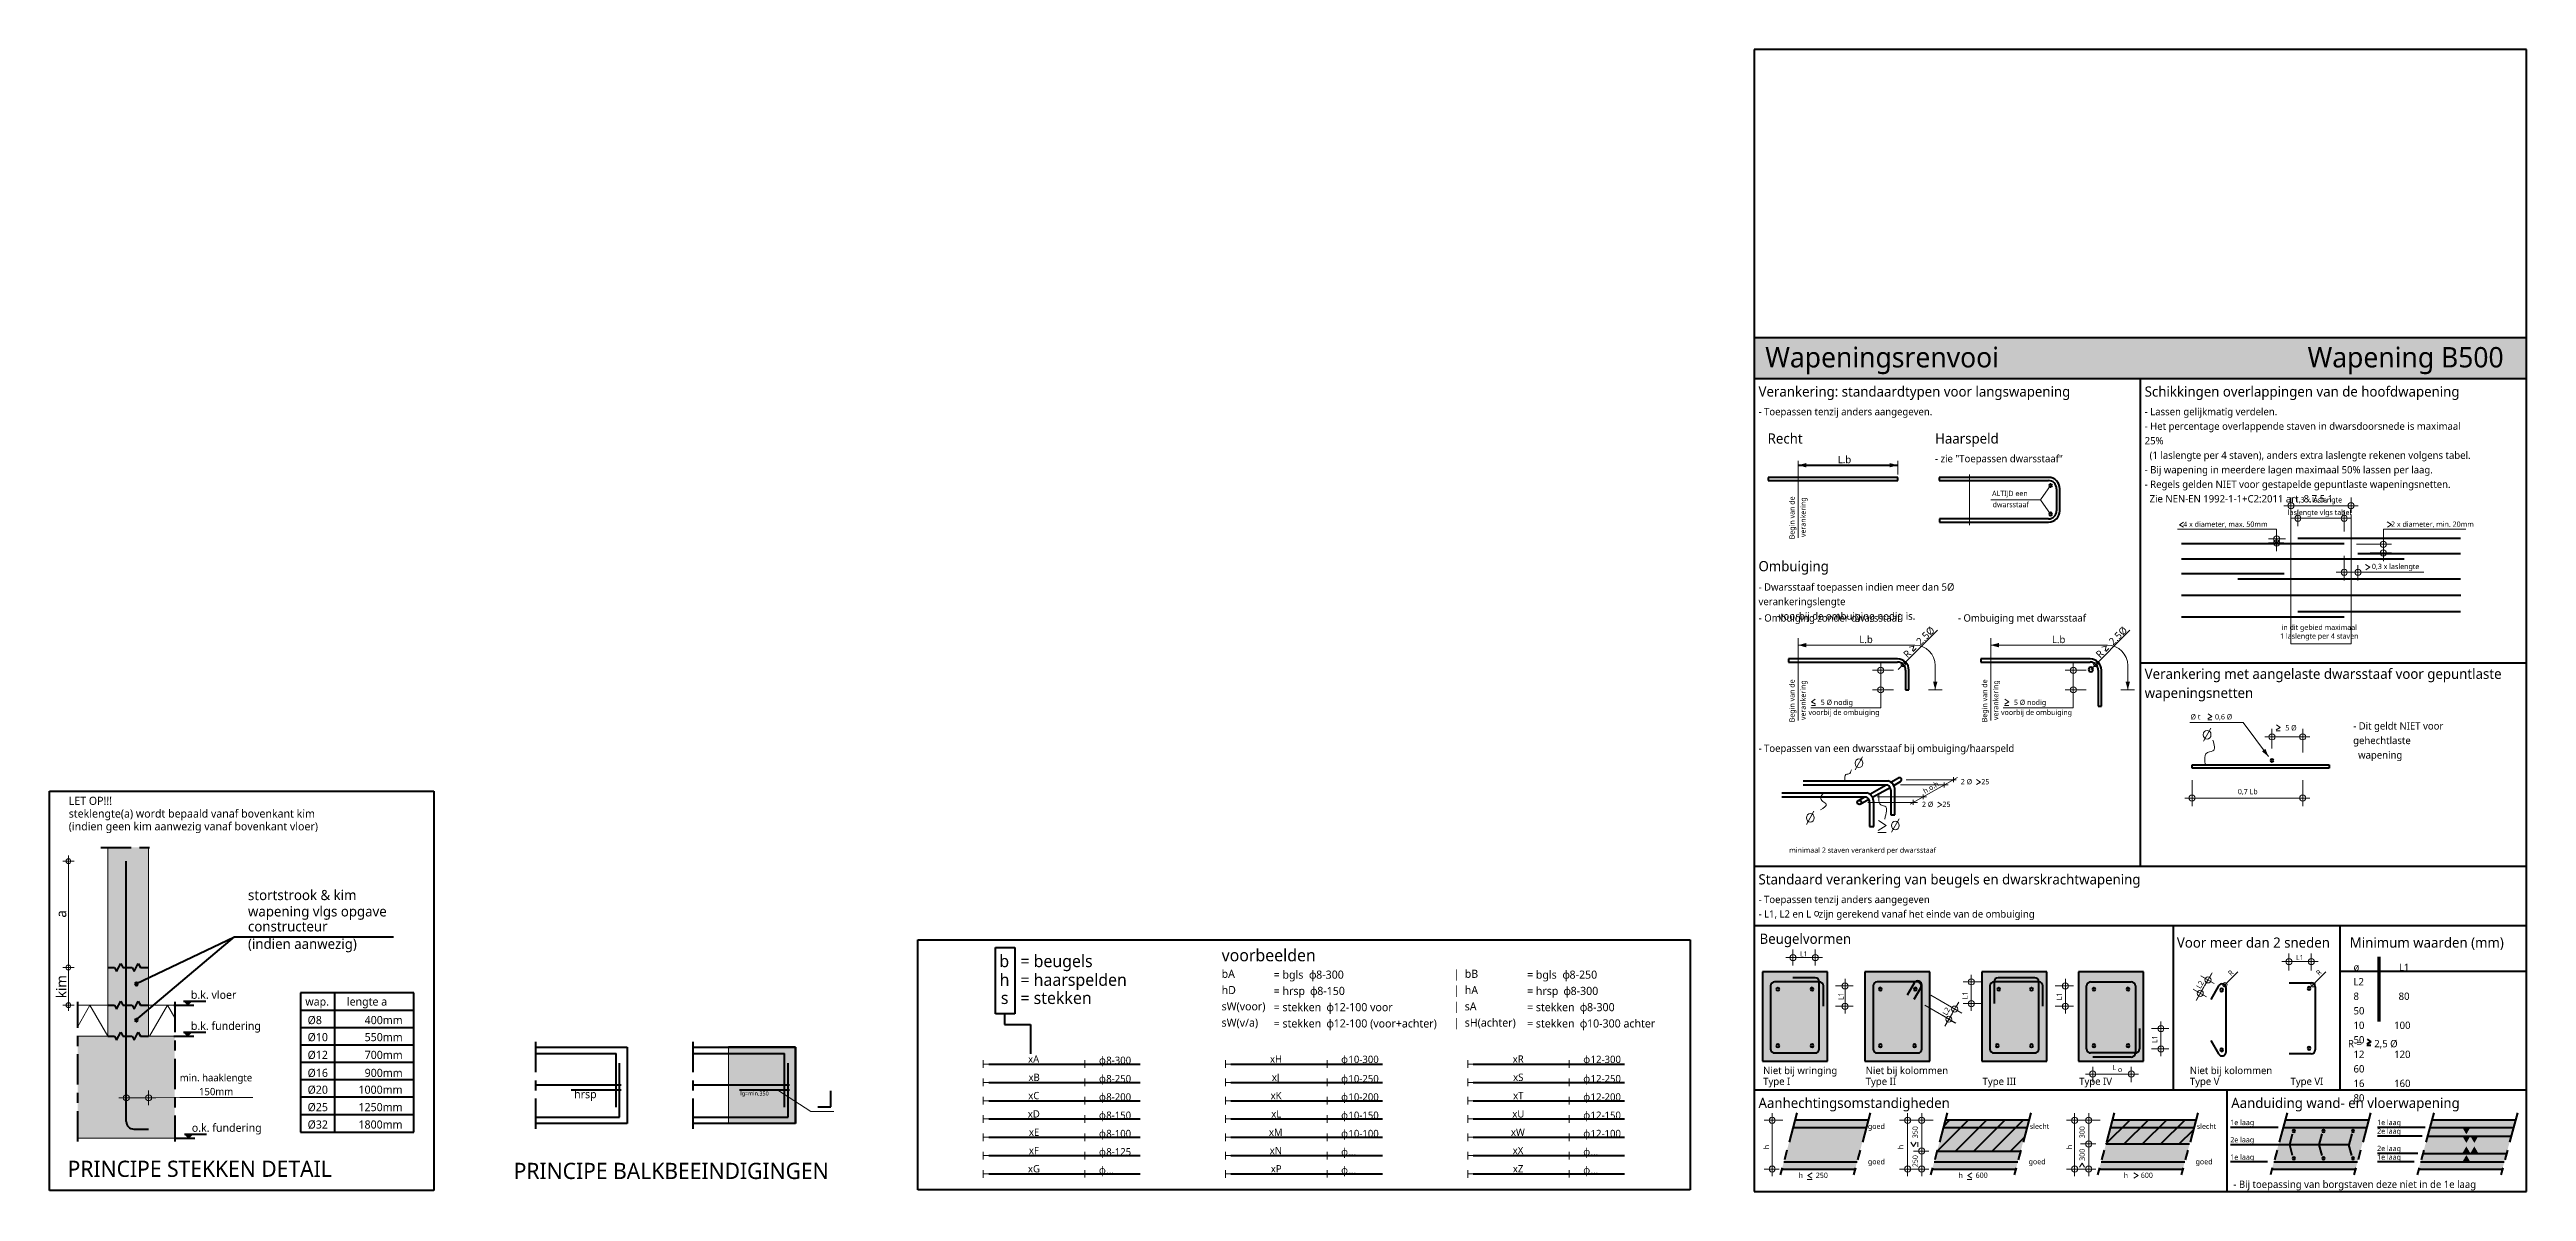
# Model space of a CAD drawing. Header units: millimetres. Extents: x 2215 to 2824, y 2037 to 2318.
import ezdxf

# ---------------------------------------------------------------- set-up
doc = ezdxf.new("R2010")
doc.units = ezdxf.units.MM
doc.linetypes.add('JECON_afbreeklijn', pattern=[14, 7.5, -2, 2.5, -2])
for name, color, linetype, lineweight in [('A-ANNO-DIMS', 211, 'Continuous', 13), ('A-ANNO-DIMS-1', 211, 'Continuous', 13), ('A-DETL', 90, 'Continuous', 13), ('A-DETL-GENF', 92, 'Continuous', 18), ('A-DETL-THIN', 151, 'Continuous', 18), ('G-ANNO-TEXT', 231, 'Continuous', 13), ('JECON-WapeningsRenvooi_dwg', 8, 'Continuous', 13), ('JECON_WapeningPrincipes_dwg', 8, 'Continuous', 13)]:
    doc.layers.add(name, color=color, linetype=linetype, lineweight=lineweight)
doc.styles.add('Segoe UI', font='segoeui.ttf', dxfattribs={"height": 2.5})
doc.styles.add('Segoe UI_1', font='segoeui.ttf', dxfattribs={"height": 2})
doc.styles.add('Segoe UI_2', font='segoeui.ttf', dxfattribs={"height": 3.979428})
doc.styles.add('Segoe UI_3', font='segoeui.ttf', dxfattribs={"height": 1})
doc.styles.add('Segoe UI_4', font='segoeui.ttf', dxfattribs={"height": 1.8})
doc.styles.add('Segoe UI_5', font='segoeui.ttf', dxfattribs={"height": 1.8})
doc.styles.add('Segoe UI_6', font='segoeui.ttf', dxfattribs={"height": 2})
doc.styles.add('Segoe UI_7', font='segoeui.ttf', dxfattribs={"height": 3})
doc.styles.add('Segoe UI_8', font='segoeui.ttf', dxfattribs={"height": 5})
doc.styles.add('Segoe UI_9', font='segoeui.ttf', dxfattribs={"height": 1.3})
doc.styles.add('Segoe UI_I', font='segoeui.ttf', dxfattribs={"height": 1.8})
doc.dimstyles.new('00_JECON_1_8mm__schuin_', dxfattribs={"dimscale": 304.8, "dimtxt": 1.885255, "dimasz": 0.004921, "dimexe": 0.005906, "dimexo": 0.0625, "dimgap": 0, "dimtad": 1, "dimdec": 6, "dimrnd": 1e-06, "dimdsep": 46, "dimtxsty": 'Segoe UI_I', "dimblk1": 'DOTBLANK', "dimblk2": 'DOTBLANK', "dimsah": 1, "dimcen": 0.09, "dimdle": 0.005906, "dimazin": 0, "dimtfac": 1, "dimtdec": 4, "dimtix": 1, "dimtmove": 1, "dimatfit": 3, "dimfxl": 0.005906, "dimfxlon": 1, "dimtvp": 1, "dimtolj": 1, "dimtzin": 0, "dimlwd": 18, "dimlwe": 18, "dimarcsym": 2})

msp = doc.modelspace()

# ---------------------------------------------------------------- texts
at = {"layer": 'G-ANNO-TEXT', "color": 6, "char_height": 5, "attachment_point": 1, "style": 'Segoe UI_8'}
for s, insert, width in [('Wapeningsrenvooi', (2637.2311567, 2244.9748818), 72.23204375), ('Wapening B500', (2770.6571129, 2244.9748818), 61.00841875)]:
    msp.add_mtext(s, dxfattribs=dict(at, insert=insert, width=width))
at = {"layer": 'G-ANNO-TEXT', "color": 142, "attachment_point": 1}
for s, insert, char_height, width, style in [('Verankering: standaardtypen voor langswapening', (2635.5674296, 2235.2960837), 2.5, 92.8354125, 'Segoe UI'), ('Schikkingen overlappingen van de hoofdwapening', (2730.5674296, 2235.2960837), 2.5, 94.9198, 'Segoe UI'), ('Recht', (2637.8198354, 2223.7457235), 2.5, 10.582275, 'Segoe UI'), ('Haarspeld', (2678.9985733, 2223.7457235), 2.5, 18.83965625, 'Segoe UI'), ('Ombuiging', (2635.5674296, 2192.3382501), 2.5, 21.24471875, 'Segoe UI'), ('Verankering met aangelaste dwarsstaaf voor gepuntlaste', (2730.5674296, 2165.8620103), 2.5, 106.4641, 'Segoe UI'), ('wapeningsnetten', (2730.5674296, 2161.1656561), 2.5, 32.2278375, 'Segoe UI'), ('Standaard verankering van beugels en dwarskrachtwapening', (2635.5674296, 2115.2960837), 2.5, 113.51895, 'Segoe UI'), ('Beugelvormen', (2635.8377016, 2100.6807937), 2.5, 27.0970375, 'Segoe UI'), ('Voor meer dan 2 sneden', (2738.4956494, 2099.7418973), 2.5, 46.41770625, 'Segoe UI'), ('Minimum waarden (mm)', (2781.0306995, 2099.7418973), 2.5, 46.41770625, 'Segoe UI'), ('bA', (2503.4806634, 2091.8141015), 2, 4.24894375, 'Segoe UI_1'), ('= bgls ', (2516.2963435, 2091.6032396), 2, 10.50210625, 'Segoe UI_1'), ('\\fSegoe UI|b0|i0|c254|p34|;ɸ', (2524.9614476, 2091.6032396), 2, 2.16455625, 'Segoe UI_6'), ('8-300', (2526.7473851, 2091.6032396), 2, 8.73839375, 'Segoe UI_1'), ('|  bB', (2560.507124, 2091.8141015), 2, 6.734175, 'Segoe UI_1'), ('= bgls ', (2578.6284614, 2091.6032396), 2, 10.50210625, 'Segoe UI_1'), ('\\fSegoe UI|b0|i0|c254|p34|;ɸ', (2587.2935656, 2091.6032396), 2, 2.16455625, 'Segoe UI_6'), ('8-250', (2589.0795031, 2091.6032396), 2, 8.73839375, 'Segoe UI_1'), ('wap.', (2278.0650728, 2084.9874393), 2, 6.97468125, 'Segoe UI_1'), ('lengte a', (2288.2837621, 2084.986748), 2, 12.18565, 'Segoe UI_1'), ('hD', (2503.4806634, 2087.8141015), 2, 4.3291125, 'Segoe UI_1'), ('= hrsp ', (2516.2963435, 2087.6032396), 2, 10.82278125, 'Segoe UI_1'), ('\\fSegoe UI|b0|i0|c254|p34|;ɸ', (2525.226031, 2087.6032396), 2, 2.16455625, 'Segoe UI_6'), ('8-150', (2527.0119685, 2087.6032396), 2, 8.73839375, 'Segoe UI_1'), ('|  hA', (2560.507124, 2087.8141015), 2, 6.8945125, 'Segoe UI_1'), ('= hrsp ', (2578.6284614, 2087.6032396), 2, 10.82278125, 'Segoe UI_1'), ('\\fSegoe UI|b0|i0|c254|p34|;ɸ', (2587.5581489, 2087.6032396), 2, 2.16455625, 'Segoe UI_6'), ('8-300', (2589.3440864, 2087.6032396), 2, 8.73839375, 'Segoe UI_1'), ('Ø8', (2278.6087205, 2080.4330138), 2, 4.40928125, 'Segoe UI_1'), ('400mm', (2292.6523644, 2080.4323224), 2, 11.46413125, 'Segoe UI_1'), ('sW(voor)', (2503.4806634, 2083.8141015), 2, 13.6286875, 'Segoe UI_1'), ('sW(v/a)', (2503.4806634, 2079.8141015), 2, 11.5443, 'Segoe UI_1'), ('= stekken ', (2516.2963435, 2083.6032396), 2, 15.713075, 'Segoe UI_1'), ('= stekken ', (2516.2963435, 2079.6032396), 2, 15.713075, 'Segoe UI_1'), ('\\fSegoe UI|b0|i0|c254|p34|;ɸ', (2529.2609268, 2083.6032396), 2, 2.16455625, 'Segoe UI_6'), ('\\fSegoe UI|b0|i0|c254|p34|;ɸ', (2529.2609268, 2079.6032396), 2, 2.16455625, 'Segoe UI_6'), ('12-100 voor', (2531.0468643, 2083.6032396), 2, 18.4388125, 'Segoe UI_1'), ('12-100 (voor+achter)', (2531.0468643, 2079.6032396), 2, 32.30800625, 'Segoe UI_1'), ('|  sA', (2560.507124, 2083.8141015), 2, 6.4135, 'Segoe UI_1'), ('|  sH(achter)', (2560.507124, 2079.8141015), 2, 18.19830625, 'Segoe UI_1'), ('= stekken ', (2578.6284614, 2083.6032396), 2, 15.713075, 'Segoe UI_1'), ('= stekken ', (2578.6284614, 2079.6032396), 2, 15.713075, 'Segoe UI_1'), ('\\fSegoe UI|b0|i0|c254|p34|;ɸ', (2591.5930447, 2083.6032396), 2, 2.16455625, 'Segoe UI_6'), ('\\fSegoe UI|b0|i0|c254|p34|;ɸ', (2591.5930447, 2079.6032396), 2, 2.16455625, 'Segoe UI_6'), ('8-300', (2593.3789822, 2083.6032396), 2, 8.73839375, 'Segoe UI_1'), ('10-300 achter', (2593.3789822, 2079.6032396), 2, 21.0042125, 'Segoe UI_1'), ('Ø10', (2278.6087205, 2076.2385734), 2, 6.2531625, 'Segoe UI_1'), ('Ø12', (2278.6087205, 2071.8680061), 2, 6.2531625, 'Segoe UI_1'), ('700mm', (2292.6523644, 2071.8673147), 2, 11.46413125, 'Segoe UI_1'), ('550mm', (2292.6523644, 2076.2378821), 2, 11.46413125, 'Segoe UI_1'), ('Ø16', (2278.6087205, 2067.4368176), 2, 6.2531625, 'Segoe UI_1'), ('900mm', (2292.6523644, 2067.4361262), 2, 11.46413125, 'Segoe UI_1'), ('Ø20', (2278.6087205, 2063.3041344), 2, 6.2531625, 'Segoe UI_1'), ('1000mm', (2291.1323644, 2063.3034431), 2, 13.3080125, 'Segoe UI_1'), ('Aanhechtingsomstandigheden', (2635.5674296, 2060.2960837), 2.5, 57.16031875, 'Segoe UI'), ('Aanduiding wand- en vloerwapening', (2751.8655959, 2060.2960837), 2.5, 69.18563125, 'Segoe UI'), ('Ø25', (2278.6087205, 2059.0182008), 2, 6.2531625, 'Segoe UI_1'), ('Ø32', (2278.6087205, 2054.7387117), 2, 6.2531625, 'Segoe UI_1'), ('1250mm', (2291.1323644, 2059.0175094), 2, 13.3080125, 'Segoe UI_1'), ('1800mm', (2291.1323644, 2054.7380203), 2, 13.3080125, 'Segoe UI_1')]:
    msp.add_mtext(s, dxfattribs=dict(at, insert=insert, char_height=char_height, width=width, style=style))
at = {"layer": 'G-ANNO-TEXT', "color": 1, "char_height": 1.8, "attachment_point": 1}
for s, insert, width, style in [('- Toepassen tenzij anders aangegeven.', (2635.5674296, 2229.9927392), 55.07593125, 'Segoe UI_5'), ('- Lassen gelijkmatig verdelen.', (2730.5674296, 2229.9951849), 42.08859375, 'Segoe UI_5'), ('- Het percentage overlappende staven in dwarsdoorsnede is maximaal ', (2730.5674296, 2226.4233099), 100.69195, 'Segoe UI_5'), ('L.b', (2655.0726111, 2218.209691), 4.168775, 'Segoe UI_5'), ('- zie "Toepassen dwarsstaaf"', (2678.9985733, 2218.442379), 40.48521875, 'Segoe UI_5'), ('25%', (2730.5674296, 2222.8514349), 6.17299375, 'Segoe UI_5'), ('  (1 laslengte per 4 staven), anders extra laslengte rekenen volgens tabel.', (2730.5674296, 2219.2795599), 103.0970125, 'Segoe UI_5'), ('- Bij wapening in meerdere lagen maximaal 50% lassen per laag.', (2730.5674296, 2215.7076849), 91.15186875, 'Segoe UI_5'), ('- Regels gelden NIET voor gestapelde gepuntlaste wapeningsnetten.', (2730.5674296, 2212.1358099), 97.56536875, 'Segoe UI_5'), ('  Zie NEN-EN 1992-1-1+C2:2011 art. 8.7.5.1.', (2730.5674296, 2208.5639349), 62.6919625, 'Segoe UI_5'), ('verankeringslengte', (2635.5674296, 2183.2868609), 27.17720625, 'Segoe UI_5'), ('- Dwarsstaaf toepassen indien meer dan 5Ø ', (2635.5674296, 2186.8587359), 62.93246875, 'Segoe UI_5'), ('^I', (2635.5674296, 2179.7149859), 6.01265625, 'Segoe UI_5'), ('- Ombuiging zonder dwarsstaaf', (2635.6149235, 2179.2433406), 45.0548375, 'Segoe UI_5'), ('voorbij de ombuiging nodig is.', (2640.5283671, 2179.7149859), 43.85230625, 'Segoe UI_5'), ('- Ombuiging met dwarsstaaf', (2684.6305644, 2179.2433406), 40.725725, 'Segoe UI_5'), ('L.b', (2660.3814078, 2173.9613262), 4.168775, 'Segoe UI_5'), ('L.b', (2707.7541249, 2173.9613262), 4.168775, 'Segoe UI_5'), ('- Dit geldt NIET voor ', (2781.860062, 2152.6873094), 30.22361875, 'Segoe UI_5'), ('- Toepassen van een dwarsstaaf bij ombuiging/haarspeld', (2635.5674296, 2147.1909731), 81.130775, 'Segoe UI_5'), ('gehechtlaste', (2781.860062, 2149.1154344), 18.1181375, 'Segoe UI_5'), ('  wapening', (2781.860062, 2145.5435594), 15.713075, 'Segoe UI_5'), ('- Toepassen tenzij anders aangegeven', (2635.5674296, 2110.0007234), 54.3544125, 'Segoe UI_5'), ('- L1, L2 en L   zijn gerekend vanaf het einde van de ombuiging', (2635.5674296, 2106.4288484), 88.74680625, 'Segoe UI_5'), ('o', (2649.1493512, 2106.7174289), 1.84388125, 'Segoe UI_5'), ('ø                L1             ', (2781.9512483, 2093.3336993), 30.70463125, 'Segoe UI_5'), ('8                80             ', (2781.9512483, 2086.1899493), 30.86496875, 'Segoe UI_5'), ('L2', (2781.9512483, 2089.7618243), 3.28691875, 'Segoe UI_5'), ('50', (2781.9512483, 2082.6180743), 3.527425, 'Segoe UI_5'), ('10            100            ', (2781.9512483, 2079.0461993), 29.9831125, 'Segoe UI_5'), ('R =     2,5 Ø', (2780.590652, 2074.5370075), 16.91560625, 'Segoe UI_5'), ('50', (2781.9512483, 2075.4743243), 3.527425, 'Segoe UI_5'), ('12            120            ', (2781.9512483, 2071.9024493), 29.9831125, 'Segoe UI_5'), ('xA', (2455.8708238, 2070.7424006), 3.527425, 'Segoe UI_5'), ('xB', (2455.9708238, 2066.2424006), 3.28691875, 'Segoe UI_5'), ('\\fSegoe UI|b0|i0|c254|p34|;ɸ', (2473.3017087, 2070.4449852), 2.0843875, 'Segoe UI_4'), ('\\fSegoe UI|b0|i0|c254|p34|;ɸ', (2473.3017087, 2065.9288576), 2.0843875, 'Segoe UI_4'), ('8-300', (2475.1017087, 2070.4348793), 8.33755, 'Segoe UI_5'), ('8-250', (2475.1017087, 2065.9187516), 8.33755, 'Segoe UI_5'), ('xH', (2515.3842423, 2070.7424006), 3.6877625, 'Segoe UI_5'), ('xJ', (2515.8492423, 2066.2507083), 2.5654, 'Segoe UI_5'), ('\\fSegoe UI|b0|i0|c254|p34|;ɸ', (2532.8801272, 2070.6793602), 2.0843875, 'Segoe UI_4'), ('\\fSegoe UI|b0|i0|c254|p34|;ɸ', (2532.8801272, 2065.9288576), 2.0843875, 'Segoe UI_4'), ('10-300', (2534.6801272, 2070.6692543), 10.1012625, 'Segoe UI_5'), ('10-250', (2534.6801272, 2065.9187516), 10.1012625, 'Segoe UI_5'), ('xR', (2575.0976607, 2070.7424006), 3.3670875, 'Segoe UI_5'), ('xS', (2575.1926607, 2066.2604006), 3.12658125, 'Segoe UI_5'), ('\\fSegoe UI|b0|i0|c254|p34|;ɸ', (2592.4585456, 2070.6793602), 2.0843875, 'Segoe UI_4'), ('\\fSegoe UI|b0|i0|c254|p34|;ɸ', (2592.4585456, 2065.9288576), 2.0843875, 'Segoe UI_4'), ('12-300', (2594.2585456, 2070.6692543), 10.1012625, 'Segoe UI_5'), ('12-250', (2594.2585456, 2065.9187516), 10.1012625, 'Segoe UI_5'), ('Niet bij wringing', (2636.710714, 2067.9383756), 23.8902875, 'Segoe UI_5'), ('Niet bij kolommen', (2661.936039, 2067.9383756), 26.37551875, 'Segoe UI_5'), ('Niet bij kolommen', (2741.6780391, 2067.9383756), 26.37551875, 'Segoe UI_5'), ('60', (2781.9512483, 2068.3305743), 3.527425, 'Segoe UI_5'), ('xC', (2455.9058238, 2061.7562467), 3.44725625, 'Segoe UI_5'), ('\\fSegoe UI|b0|i0|c254|p34|;ɸ', (2473.3017087, 2061.4345965), 2.0843875, 'Segoe UI_4'), ('8-200', (2475.1017087, 2061.4244906), 8.33755, 'Segoe UI_5'), ('xK', (2515.5492423, 2061.7424006), 3.28691875, 'Segoe UI_5'), ('\\fSegoe UI|b0|i0|c254|p34|;ɸ', (2532.8801272, 2061.4345965), 2.0843875, 'Segoe UI_4'), ('10-200', (2534.6801272, 2061.4244906), 10.1012625, 'Segoe UI_5'), ('xT', (2575.1926607, 2061.7424006), 3.12658125, 'Segoe UI_5'), ('\\fSegoe UI|b0|i0|c254|p34|;ɸ', (2592.4585456, 2061.4345965), 2.0843875, 'Segoe UI_4'), ('12-200', (2594.2585456, 2061.4244906), 10.1012625, 'Segoe UI_5'), ('Type I', (2636.710714, 2065.2524535), 8.57805625, 'Segoe UI_5'), ('Type II', (2661.936039, 2065.2524535), 9.4599125, 'Segoe UI_5'), ('Type III', (2690.6993409, 2065.2524535), 10.34176875, 'Segoe UI_5'), ('Type IV', (2714.4617386, 2065.2524535), 10.582275, 'Segoe UI_5'), ('Type V', (2741.6780391, 2065.2524535), 9.70041875, 'Segoe UI_5'), ('Type VI', (2766.4514526, 2065.2524535), 10.582275, 'Segoe UI_5'), ('80', (2781.9512483, 2061.1868243), 3.527425, 'Segoe UI_5'), ('16            160            ', (2781.9512483, 2064.7586993), 29.9831125, 'Segoe UI_5'), ('xD', (2455.8058238, 2057.2424006), 3.6877625, 'Segoe UI_5'), ('\\fSegoe UI|b0|i0|c254|p34|;ɸ', (2473.3017087, 2056.9345965), 2.0843875, 'Segoe UI_4'), ('8-150', (2475.1017087, 2056.9244906), 8.33755, 'Segoe UI_5'), ('xL', (2515.6842423, 2057.2424006), 2.96624375, 'Segoe UI_5'), ('\\fSegoe UI|b0|i0|c254|p34|;ɸ', (2532.8801272, 2056.9345965), 2.0843875, 'Segoe UI_4'), ('10-150', (2534.6801272, 2056.9244906), 10.1012625, 'Segoe UI_5'), ('xU', (2574.9926607, 2057.2514006), 3.60759375, 'Segoe UI_5'), ('\\fSegoe UI|b0|i0|c254|p34|;ɸ', (2592.4585456, 2056.9345965), 2.0843875, 'Segoe UI_4'), ('12-150', (2594.2585456, 2056.9244906), 10.1012625, 'Segoe UI_5'), ('xE', (2456.0708238, 2052.7424006), 3.0464125, 'Segoe UI_5'), ('xF', (2456.0708238, 2048.2424006), 3.0464125, 'Segoe UI_5'), ('\\fSegoe UI|b0|i0|c254|p34|;ɸ', (2473.3017087, 2052.4345965), 2.0843875, 'Segoe UI_4'), ('\\fSegoe UI|b0|i0|c254|p34|;ɸ', (2473.3017087, 2047.9345965), 2.0843875, 'Segoe UI_4'), ('8-100', (2475.1017087, 2052.4244906), 8.33755, 'Segoe UI_5'), ('8-125', (2475.1017087, 2047.9244906), 8.33755, 'Segoe UI_5'), ('xM', (2515.1192423, 2052.7424006), 4.3291125, 'Segoe UI_5'), ('xN', (2515.3192423, 2048.2424006), 3.8481, 'Segoe UI_5'), ('\\fSegoe UI|b0|i0|c254|p34|;ɸ', (2532.8801272, 2052.4345965), 2.0843875, 'Segoe UI_4'), ('\\fSegoe UI|b0|i0|c254|p34|;ɸ', (2532.8801272, 2047.9345965), 2.0843875, 'Segoe UI_4'), ('10-100', (2534.6801272, 2052.4244906), 10.1012625, 'Segoe UI_5'), ('xW', (2574.6626607, 2052.7424006), 4.40928125, 'Segoe UI_5'), ('xX', (2575.0976607, 2048.2424006), 3.3670875, 'Segoe UI_5'), ('\\fSegoe UI|b0|i0|c254|p34|;ɸ', (2592.4585456, 2052.4345965), 2.0843875, 'Segoe UI_4'), ('\\fSegoe UI|b0|i0|c254|p34|;ɸ', (2592.4585456, 2047.9345965), 2.0843875, 'Segoe UI_4'), ('12-100', (2594.2585456, 2052.4244906), 10.1012625, 'Segoe UI_5'), ('xG', (2455.8358238, 2043.7590159), 3.60759375, 'Segoe UI_5'), ('\\fSegoe UI|b0|i0|c254|p34|;ɸ', (2473.3017087, 2043.4345965), 2.0843875, 'Segoe UI_4'), ('...', (2475.1017087, 2043.4244906), 2.16455625, 'Segoe UI_5'), ('xP', (2515.5842423, 2043.7424006), 3.20675, 'Segoe UI_5'), ('\\fSegoe UI|b0|i0|c254|p34|;ɸ', (2532.8801272, 2043.4345965), 2.0843875, 'Segoe UI_4'), ('...', (2534.6801272, 2047.9244906), 2.16455625, 'Segoe UI_5'), ('...', (2534.6801272, 2043.4244906), 2.16455625, 'Segoe UI_5'), ('xZ', (2575.1276607, 2043.7424006), 3.28691875, 'Segoe UI_5'), ('\\fSegoe UI|b0|i0|c254|p34|;ɸ', (2592.4585456, 2043.4345965), 2.0843875, 'Segoe UI_4'), ('...', (2594.2585456, 2047.9244906), 2.16455625, 'Segoe UI_5'), ('...', (2594.2585456, 2043.4244906), 2.16455625, 'Segoe UI_5'), ('- Bij toepassing van borgstaven deze niet in de 1e laag', (2752.3931104, 2039.9338614), 77.7636875, 'Segoe UI_5')]:
    msp.add_mtext(s, dxfattribs=dict(at, insert=insert, width=width, style=style))
at = {"layer": 'G-ANNO-TEXT', "color": 7, "char_height": 1.3, "attachment_point": 1, "style": 'Segoe UI_9'}
for s, insert, width, rotation in [('Begin van de', (2643.1517531, 2197.6968217), 13.22784375, 90), ('verankering', (2645.8998298, 2198.2268217), 11.94514375, 90), ('Begin van de', (2643.1517531, 2152.6922492), 13.22784375, 90), ('verankering', (2645.8998298, 2153.2222492), 11.94514375, 90), ('Begin van de', (2690.5244702, 2152.6922492), 13.22784375, 90), ('verankering', (2693.2725469, 2153.2222492), 11.94514375, 90), ('h.o.h.', (2675.8623556, 2136.164641), 5.37130625, 30.4854857123), ('R', (2750.9002937, 2091.1062143), 1.36286875, 45), ('R', (2772.5656142, 2091.1843393), 1.36286875, 45), ('L1', (2655.182652, 2084.3490509), 2.4050625, 90), ('L1', (2685.7489698, 2084.5381929), 2.4050625, 90), ('L1', (2708.9111904, 2084.3021929), 2.4050625, 90), ('L2', (2743.1579037, 2087.6772919), 2.4050625, 60), ('L2', (2680.73478, 2081.0972519), 2.4050625, 60), ('L1', (2732.3905902, 2073.7622458), 2.4050625, 90), ('h', (2636.8726547, 2047.6565855), 1.2827, 90), ('h', (2669.8859136, 2047.6565855), 1.2827, 90), ('350', (2673.4591643, 2050.3634124), 3.8481, 90), ('h', (2711.3661877, 2047.6565855), 1.2827, 90), ('300', (2714.5387615, 2050.3634124), 3.8481, 90), ('300', (2714.5387615, 2044.8015297), 3.8481, 90), ('250', (2673.4591643, 2043.2445297), 3.8481, 90)]:
    msp.add_mtext(s, dxfattribs=dict(at, insert=insert, width=width, rotation=rotation))
for s, insert, width in [('ALTIJD een', (2693.028373, 2209.624129), 11.223625), ('dwarsstaaf', (2693.163373, 2206.8760524), 10.90295), ('1,3 x laslengte', (2767.4787971, 2208.0511764), 14.51054375), ('4 x diameter, max. 50mm', (2740.0656995, 2202.0608091), 25.8143375), ('laslengte vlgs tabel', (2765.7959188, 2204.9580361), 19.561175), ('2 x diameter, min. 20mm', (2791.1865571, 2202.0608091), 25.41349375), ('0,3 x laslengte', (2786.4770468, 2191.6690232), 14.51054375), ('in dit gebied maximaal', (2764.2459188, 2176.6903272), 23.32910625), ('1 laslengte per 4 staven', (2763.8809188, 2174.5470789), 24.2109625), ('5 Ø nodig', (2650.8748279, 2158.2346544), 10.2616), ('5 Ø nodig', (2698.4037949, 2158.2346544), 10.2616), ('voorbij de ombuiging', (2647.8598279, 2155.7740864), 22.126575), ('voorbij de ombuiging', (2695.2325449, 2155.7740864), 22.126575), ('Ø t        0,6 Ø', (2741.8505507, 2154.6859364), 13.789025), ('5 Ø', (2765.1677084, 2151.9768966), 3.6877625), ('2 Ø     25', (2675.7819298, 2133.1498492), 9.4599125), ('2 Ø     25', (2685.3362889, 2138.7228116), 9.4599125), ('0,7 Lb', (2753.4953793, 2136.289596), 6.17299375), ('minimaal 2 staven verankerd per dwarsstaaf', (2643.1234994, 2121.8729407), 44.81433125), ('L1', (2645.7486938, 2096.3702126), 2.4050625), ('L1', (2767.7912634, 2095.4667113), 2.4050625), ('L', (2722.6688939, 2068.4141203), 1.1223625), ('o', (2723.9901285, 2067.9283497), 1.36286875), ('goed', (2662.4948753, 2053.9509139), 5.2911375), ('slecht', (2702.3221016, 2053.9509139), 5.85231875), ('slecht', (2743.4016987, 2053.9509139), 5.85231875), ('1e laag', (2751.6334367, 2054.8925455), 7.45569375), ('1e laag', (2787.7530708, 2054.8925455), 7.45569375), ('2e laag', (2751.6334367, 2050.6361303), 7.45569375), ('2e laag', (2787.7530708, 2052.7649355), 7.45569375), ('2e laag', (2787.7530708, 2048.5073251), 7.45569375), ('h       250', (2645.4470844, 2041.9042291), 9.62025), ('goed', (2662.4948753, 2045.2486471), 5.2911375), ('h       600', (2684.7742222, 2041.9042291), 9.62025), ('goed', (2702.0287043, 2045.2486471), 5.2911375), ('h       600', (2725.404477, 2041.9042291), 9.62025), ('goed', (2743.1083015, 2045.2486471), 5.2911375), ('1e laag', (2751.6334367, 2046.3797151), 7.45569375), ('1e laag', (2787.7530708, 2046.3797151), 7.45569375)]:
    msp.add_mtext(s, dxfattribs=dict(at, insert=insert, width=width))
at = {"layer": 'G-ANNO-TEXT', "color": 1, "char_height": 1.8, "width": 12.9873375, "attachment_point": 1, "rotation": 45, "style": 'Segoe UI_5'}
for insert in [(2670.9977584, 2169.6160175), (2718.3704754, 2169.6160175)]:
    msp.add_mtext('R     2.5Ø', dxfattribs=dict(at, insert=insert))
at = {"layer": 'G-ANNO-TEXT', "color": 3, "char_height": 2, "attachment_point": 1, "style": 'Segoe UI_1'}
for s, insert, width in [('LET OP!!!', (2219.8572328, 2134.3687151), 13.54851875), ('steklengte(a) wordt bepaald vanaf bovenkant kim', (2219.8572328, 2131.2322855), 74.79744375)]:
    msp.add_mtext(s, dxfattribs=dict(at, insert=insert, width=width))
at = {"layer": 'G-ANNO-TEXT', "color": 2, "attachment_point": 1}
for s, insert, char_height, width, style in [('(indien geen kim aanwezig vanaf bovenkant vloer)', (2219.8572328, 2128.0958559), 2, 75.59913125, 'Segoe UI_1'), ('stortstrook & kim', (2263.9515644, 2111.4358857), 2.5, 32.8691875, 'Segoe UI'), ('wapening vlgs opgave', (2263.9515644, 2107.4182599), 2.5, 41.8480875, 'Segoe UI'), ('constructeur', (2263.9515644, 2103.7326855), 2.5, 23.32910625, 'Segoe UI'), ('(indien aanwezig)', (2263.9515644, 2099.4417441), 2.5, 32.8691875, 'Segoe UI'), ('b.k. vloer', (2249.9106036, 2086.6566175), 2, 13.54851875, 'Segoe UI_1'), ('b.k. fundering', (2249.9106036, 2079.0161166), 2, 20.6835375, 'Segoe UI_1'), ('hrsp', (2344.1857662, 2062.207663), 2, 6.5738375, 'Segoe UI_1'), ('lg=min.350', (2385.0768434, 2061.8769803), 1, 8.33755, 'Segoe UI_3'), ('o.k. fundering', (2250.1361517, 2053.9457231), 2, 20.6835375, 'Segoe UI_1')]:
    msp.add_mtext(s, dxfattribs=dict(at, insert=insert, char_height=char_height, width=width, style=style))
at = {"layer": 'G-ANNO-TEXT', "color": 142, "char_height": 2.5, "attachment_point": 1, "rotation": 90, "style": 'Segoe UI'}
for s, insert, width in [('a', (2216.7693441, 2104.6293616), 2.16455625), ('kim', (2216.7693441, 2084.8297251), 6.81434375)]:
    msp.add_mtext(s, dxfattribs=dict(at, insert=insert, width=width))
at = {"layer": 'G-ANNO-TEXT', "color": 72, "char_height": 3, "attachment_point": 1, "style": 'Segoe UI_7'}
for s, insert, width in [('voorbeelden', (2503.4806634, 2096.8789717), 28.540075), ('b', (2448.8165131, 2095.4479547), 3.0464125), ('h', (2448.8815131, 2090.8447937), 2.886075), ('= beugels', (2453.9882147, 2095.4479547), 22.68775625), ('= haarspelden', (2453.9882147, 2090.8447937), 32.62868125), ('s', (2449.1815131, 2086.3809784), 2.16455625), ('= stekken', (2453.9882147, 2086.3809784), 22.20674375)]:
    msp.add_mtext(s, dxfattribs=dict(at, insert=insert, width=width))
at = {"layer": 'G-ANNO-TEXT', "color": 4, "char_height": 3.979427547, "attachment_point": 1, "style": 'Segoe UI_2'}
for s, insert, width in [('PRINCIPE STEKKEN DETAIL', (2219.5751462, 2044.8413745), 80.40925625), ('PRINCIPE BALKBEEINDIGINGEN', (2329.3162616, 2044.3143279), 94.9198)]:
    msp.add_mtext(s, dxfattribs=dict(at, insert=insert, width=width))

# ---------------------------------------------------------------- blocks, each defined once
blk = doc.blocks.new('JECON_WapeningPrincipes_dwg_CIRKEL-4172212-Jecon principe wap stekken detail')
at = {"layer": 'JECON_WapeningPrincipes_dwg'}
for p, q in [((2218.37, 2092.36), (2221.16, 2092.36)), ((2219.76, 2093.75), (2219.76, 2090.96))]:
    blk.add_line(p, q, dxfattribs=at)
blk.add_circle((2219.76, 2092.36), 0.597, dxfattribs=at)
blk = doc.blocks.new('JECON-WapeningsRenvooi_dwg_DimWapPijl-4172634-Jecon principe wap stekken detail')
at = {"layer": 'JECON-WapeningsRenvooi_dwg'}
for p, q in [((2444.86, 2069.53), (2444.86, 2067.66)), ((2444.86, 2068.6), (2446.17, 2068.6))]:
    blk.add_line(p, q, dxfattribs=at)
blk = doc.blocks.new('DIMBLOCK1-Jecon principe wap stekken detail')
at = {"layer": 'A-ANNO-DIMS-1', "lineweight": 18}
for p, q in [((2232.19, 2060.3), (2241.29, 2060.3)), ((2233.99, 2060.3), (2233.99, 2062.1)), ((2233.99, 2060.3), (2233.99, 2058.5)), ((2247.18, 2060.39), (2236.74, 2060.3)), ((2239.49, 2060.3), (2239.49, 2062.1)), ((2239.49, 2060.3), (2239.49, 2058.5)), ((2265.11, 2060.39), (2247.18, 2060.39))]:
    blk.add_line(p, q, dxfattribs=at)
for centre in [(2233.99, 2060.3), (2239.49, 2060.3)]:
    blk.add_circle(centre, 0.75, dxfattribs=at)
at = {"layer": 'A-ANNO-DIMS-1', "color": 0, "lineweight": 18, "char_height": 1.8, "attachment_point": 1, "line_spacing_factor": 1.142579, "style": 'Segoe UI_I'}
for s, insert, width in [('min. haaklengte', (2247.18, 2066.16), 21.5125), ('150mm', (2251.9, 2062.74), 10.2009)]:
    blk.add_mtext(s, dxfattribs=dict(at, insert=insert, width=width))
blk = doc.blocks.new('_DotBlank')
at = {"color": 0, "linetype": 'ByBlock', "lineweight": -2}
blk.add_line((-0.5, 0), (-1, 0), dxfattribs=at)
blk.add_circle((0, 0), 0.5, dxfattribs=at)

# ---------------------------------------------------------------- dimensions: what is measured, and where the dimension line sits
at = {"layer": 'A-ANNO-DIMS', "lineweight": 18}
dim = msp.add_linear_dim(base=(2239.4936933, 2060.2980811), p1=(2233.9936933, 2062.0980811), p2=(2239.4936933, 2058.4980811), text='min. haaklengte\\X150mm', dimstyle='00_JECON_1_8mm__schuin_', override={"dimpost": '<>', "dimfxl": 6.573431}, dxfattribs=at)
dim.commit()
dim.dimension.update_dxf_attribs({"geometry": 'DIMBLOCK1-Jecon principe wap stekken detail', "text_midpoint": (2247.182325, 2063.7637894), "dimtype": 160})

# ---------------------------------------------------------------- hatches: boundary and pattern name
at = {"layer": 'A-DETL-GENF'}
for color, points in [(9, [(2824.4980798, 2237.2712179), (2824.4980798, 2247.2712179), (2634.4980798, 2247.2712179), (2634.4980798, 2237.2712179)]), (1, [(2647.3193171, 2215.3785613), (2647.3193171, 2216.450358), (2645.3193171, 2215.9144596)]), (1, [(2667.8224775, 2215.3785613), (2669.8224775, 2215.9144596), (2667.8224775, 2216.450358)]), (1, [(2647.3193171, 2171.1180024), (2647.3193171, 2172.1897991), (2645.3193171, 2171.6539008)]), (1, [(2694.6920342, 2171.1180024), (2694.6920342, 2172.1897991), (2692.6920342, 2171.6539008)]), (1, [(2679.0440344, 2160.6636086), (2679.5799328, 2162.6636086), (2678.508136, 2162.6636086)]), (1, [(2726.4167515, 2160.6636086), (2726.9526499, 2162.6636086), (2725.8808531, 2162.6636086)]), (1, [(2761.0376242, 2144.2436095), (2760.2736772, 2146.1680762), (2759.4137933, 2145.528273)]), (9, [(2245.9319759, 2050.3852178), (2245.9319759, 2075.4556114), (2239.4829424, 2075.4556114), (2239.4829424, 2121.9190631), (2229.4829424, 2121.9190631), (2229.4829424, 2075.4556114), (2222.0554106, 2075.4556114), (2222.0554106, 2050.3852178)]), (9, [(2652.52721, 2069.3306483), (2652.52721, 2091.3306483), (2636.52721, 2091.3306483), (2636.52721, 2069.3306483)]), (9, [(2677.752535, 2069.3306483), (2677.752535, 2091.3306483), (2661.752535, 2091.3306483), (2661.752535, 2069.3306483)]), (9, [(2706.5158369, 2069.3306483), (2706.5158369, 2091.3306483), (2690.5158369, 2091.3306483), (2690.5158369, 2069.3306483)]), (9, [(2730.2782345, 2069.3306483), (2730.2782345, 2091.3306483), (2714.2782345, 2091.3306483), (2714.2782345, 2069.3306483)]), (2, [(2249.0010688, 2083.0961123), (2249.0010688, 2084.0056471), (2248.091534, 2084.0056471)]), (2, [(2249.0010688, 2083.0961123), (2249.9106036, 2084.0056471), (2249.0010688, 2084.0056471)]), (2, [(2249.0010688, 2075.4556114), (2249.0010688, 2076.3651462), (2248.091534, 2076.3651462)]), (2, [(2249.0010688, 2075.4556114), (2249.9106036, 2076.3651462), (2249.0010688, 2076.3651462)]), (9, [(2398.6853093, 2053.9889339), (2398.6853093, 2072.7917291), (2382.1684991, 2072.7917291), (2382.1684991, 2053.9889339)]), (9, [(2659.3415488, 2042.7770501), (2662.5569391, 2054.7770501), (2644.5365533, 2054.7770501), (2641.321163, 2042.7770501)]), (9, [(2698.8753778, 2042.7770501), (2702.0907681, 2054.7770501), (2681.5198093, 2054.7770501), (2678.304419, 2042.7770501)]), (9, [(2739.954975, 2042.7770501), (2743.1703653, 2054.7770501), (2722.5994064, 2054.7770501), (2719.3840161, 2042.7770501)]), (9, [(2782.4478442, 2042.7770501), (2785.6632345, 2054.7770501), (2765.0922756, 2054.7770501), (2761.8768853, 2042.7770501)]), (2, [(2249.2266169, 2050.3852178), (2249.2266169, 2051.2947526), (2248.3170821, 2051.2947526)]), (2, [(2249.2266169, 2050.3852178), (2250.1361517, 2051.2947526), (2249.2266169, 2051.2947526)]), (2, [(2809.708582, 2051.3307828), (2810.6916262, 2053.0334653), (2808.7255378, 2053.0334653)]), (2, [(2809.708582, 2049.2031728), (2810.6916262, 2050.9058553), (2808.7255378, 2050.9058553)]), (2, [(2810.6916262, 2046.648245), (2809.708582, 2048.3509274), (2808.7255378, 2046.648245)]), (2, [(2811.6746704, 2049.2031728), (2812.6577146, 2050.9058553), (2810.6916262, 2050.9058553)]), (2, [(2812.6577146, 2046.648245), (2811.6746704, 2048.3509274), (2810.6916262, 2046.648245)]), (2, [(2810.6916262, 2044.520635), (2809.708582, 2046.2233174), (2808.7255378, 2044.520635)])]:
    msp.add_hatch(color=color, dxfattribs=at).paths.add_polyline_path(points)
h = msp.add_hatch(color=9, dxfattribs=at)
h.paths.add_polyline_path([(2808.7255378, 2042.7770501), (2818.5674783, 2042.7770501), (2821.7828686, 2054.7770501), (2801.2119097, 2054.7770501), (2797.9965194, 2042.7770501)])
h.paths.add_polyline_path([(2810.6916262, 2044.520635), (2808.7255378, 2044.520635), (2809.708582, 2046.2233174)])
h.paths.add_polyline_path([(2810.6916262, 2046.648245), (2808.7255378, 2046.648245), (2809.708582, 2048.3509274)])
h.paths.add_polyline_path([(2810.6916262, 2046.648245), (2811.6746704, 2048.3509274), (2812.6577146, 2046.648245)])
h.paths.add_polyline_path([(2811.6746704, 2049.2031728), (2810.6916262, 2050.9058553), (2812.6577146, 2050.9058553)])
h.paths.add_polyline_path([(2809.708582, 2049.2031728), (2808.7255378, 2050.9058553), (2810.6916262, 2050.9058553)])
h.paths.add_polyline_path([(2809.708582, 2051.3307828), (2808.7255378, 2053.0334653), (2810.6916262, 2053.0334653)])

# ---------------------------------------------------------------- linework, layer by layer
at = {"layer": 'A-DETL', "lineweight": 158}
for p, q in [((2634.4980798, 2318.1662179), (2634.4980798, 2247.2712179)), ((2824.4980798, 2318.1662179), (2634.4980798, 2318.1662179)), ((2824.4980798, 2247.2712179), (2824.4980798, 2318.1662179)), ((2824.4980798, 2247.2712179), (2634.4980798, 2247.2712179)), ((2634.4980798, 2247.2712179), (2634.4980798, 2037.2712179)), ((2824.4980798, 2037.2712179), (2824.4980798, 2247.2712179)), ((2634.4980798, 2237.2712179), (2824.4980798, 2237.2712179)), ((2729.4980798, 2237.2712179), (2729.4980798, 2117.2712179)), ((2645.3193171, 2215.9144596), (2669.8224775, 2215.9144596)), ((2729.4980798, 2167.2712179), (2824.4980798, 2167.2712179)), ((2215.1296247, 2037.5259587), (2215.1296247, 2135.7551715)), ((2215.1296247, 2135.7551715), (2309.6607263, 2135.7551715)), ((2309.6607263, 2135.7551715), (2309.6607263, 2037.5259587)), ((2634.4980798, 2117.2712179), (2824.4980798, 2117.2712179)), ((2634.4980798, 2102.6729504), (2824.4980798, 2102.6729504)), ((2737.6167104, 2102.6729504), (2737.6167104, 2062.2712179)), ((2778.6032727, 2102.6729504), (2778.6032727, 2062.2712179)), ((2236.385439, 2088.3050302), (2260.6590333, 2099.8711931)), ((2236.385439, 2079.3999544), (2260.6590333, 2099.8711931)), ((2260.6590333, 2099.8711931), (2299.7177991, 2099.8711931)), ((2428.7693469, 2099.1603975), (2618.7693469, 2099.1603975)), ((2428.7693469, 2037.6603975), (2428.7693469, 2099.1603975)), ((2447.8313545, 2097.2522209), (2452.590798, 2097.2522209)), ((2447.8313545, 2080.9586558), (2447.8313545, 2097.2522209)), ((2452.590798, 2097.2522209), (2452.590798, 2080.9586558)), ((2618.7693469, 2099.1603975), (2618.7693469, 2037.6603975)), ((2229.4829424, 2092.3560456), (2231.1432522, 2092.3560456)), ((2231.1432522, 2092.3560456), (2231.6432513, 2091.3560452)), ((2231.6432513, 2091.3560452), (2232.6432495, 2093.3560461)), ((2232.6432495, 2093.3560461), (2233.1432486, 2092.3560456)), ((2233.1432486, 2092.3560456), (2235.4705339, 2092.3560456)), ((2235.4705339, 2092.3560456), (2235.970533, 2091.3560452)), ((2235.970533, 2091.3560452), (2236.9705312, 2093.3560461)), ((2236.9705312, 2093.3560461), (2237.4705303, 2092.3560456)), ((2237.4705303, 2092.3560456), (2239.4829424, 2092.3560456)), ((2652.52721, 2091.3306483), (2636.52721, 2091.3306483)), ((2636.52721, 2091.3306483), (2636.52721, 2069.3306483)), ((2652.52721, 2069.3306483), (2652.52721, 2091.3306483)), ((2677.752535, 2091.3306483), (2661.752535, 2091.3306483)), ((2661.752535, 2091.3306483), (2661.752535, 2069.3306483)), ((2677.752535, 2069.3306483), (2677.752535, 2091.3306483)), ((2706.5158369, 2091.3306483), (2690.5158369, 2091.3306483)), ((2690.5158369, 2091.3306483), (2690.5158369, 2069.3306483)), ((2706.5158369, 2069.3306483), (2706.5158369, 2091.3306483)), ((2730.2782345, 2091.3306483), (2714.2782345, 2091.3306483)), ((2714.2782345, 2091.3306483), (2714.2782345, 2069.3306483)), ((2730.2782345, 2069.3306483), (2730.2782345, 2091.3306483)), ((2824.4980798, 2091.3987202), (2778.6032727, 2091.3987202)), ((2788.0103842, 2094.9794183), (2788.0103842, 2079.0958094)), ((2788.3103842, 2094.9794183), (2788.3103842, 2079.0958094)), ((2231.6432513, 2082.0961118), (2232.6432495, 2084.0961127)), ((2232.6432495, 2084.0961127), (2233.1432486, 2083.0961123)), ((2235.970533, 2082.0961118), (2236.9705312, 2084.0961127)), ((2236.9705312, 2084.0961127), (2237.4705303, 2083.0961123)), ((2304.7697382, 2086.110575), (2276.9031874, 2086.110575)), ((2276.9031874, 2086.110575), (2276.9031874, 2051.8746624)), ((2285.25677, 2086.110575), (2285.25677, 2051.8746624)), ((2304.7697382, 2051.8746624), (2304.7697382, 2086.110575)), ((2229.4829424, 2083.0961123), (2231.1432522, 2083.0961123)), ((2231.1432522, 2083.0961123), (2231.6432513, 2082.0961118)), ((2233.1432486, 2083.0961123), (2235.4705339, 2083.0961123)), ((2235.4705339, 2083.0961123), (2235.970533, 2082.0961118)), ((2237.4705303, 2083.0961123), (2239.4829424, 2083.0961123)), ((2245.7064278, 2083.0961123), (2250.668454, 2083.0961123)), ((2253.5487427, 2084.0056471), (2248.091534, 2084.0056471)), ((2249.0010688, 2083.0961123), (2249.9106036, 2084.0056471)), ((2276.9031874, 2081.8310859), (2304.7697382, 2081.8310859)), ((2452.590798, 2080.9586558), (2447.8313545, 2080.9586558)), ((2450.1065131, 2080.9586558), (2450.1065131, 2078.3535972)), ((2450.1065131, 2078.3535972), (2456.4777481, 2078.3535972)), ((2456.4777481, 2078.3535972), (2456.4777481, 2071.0923473)), ((2229.4829424, 2075.4556114), (2231.1432522, 2075.4556114)), ((2231.1432522, 2075.4556114), (2231.6432513, 2074.4556109)), ((2231.6432513, 2074.4556109), (2232.6432495, 2076.4556118)), ((2232.6432495, 2076.4556118), (2233.1432486, 2075.4556114)), ((2233.1432486, 2075.4556114), (2235.4705339, 2075.4556114)), ((2235.4705339, 2075.4556114), (2235.970533, 2074.4556109)), ((2235.970533, 2074.4556109), (2236.9705312, 2076.4556118)), ((2236.9705312, 2076.4556118), (2237.4705303, 2075.4556114)), ((2237.4705303, 2075.4556114), (2239.4829424, 2075.4556114)), ((2245.7064278, 2075.4556114), (2250.668454, 2075.4556114)), ((2253.5487427, 2076.3651462), (2248.091534, 2076.3651462)), ((2249.0010688, 2075.4556114), (2249.9106036, 2076.3651462)), ((2304.7697382, 2077.5515968), (2276.9031874, 2077.5515968)), ((2304.7697382, 2073.2721078), (2276.9031874, 2073.2721078)), ((2334.6636397, 2072.7917291), (2357.2653305, 2072.7917291)), ((2357.2653305, 2072.7917291), (2357.2653305, 2053.9889339)), ((2373.3524927, 2072.7917291), (2398.6853093, 2072.7917291)), ((2398.6853093, 2072.7917291), (2382.1684991, 2072.7917291)), ((2398.6853093, 2072.7917291), (2398.6853093, 2053.9889339)), ((2398.6853093, 2053.9889339), (2398.6853093, 2072.7917291)), ((2786.2326631, 2073.2125603), (2785.2070316, 2073.2125603)), ((2786.2326626, 2074.0799052), (2785.2436805, 2073.4697846)), ((2785.2710379, 2074.716748), (2786.2326626, 2074.0799052)), ((2304.7697382, 2068.9926187), (2276.9031874, 2068.9926187)), ((2446.1729465, 2068.5975175), (2483.4777087, 2068.5975175)), ((2505.751365, 2068.5975175), (2543.0561272, 2068.5975175)), ((2565.3297834, 2068.5975175), (2602.6345456, 2068.5975175)), ((2636.52721, 2069.3306483), (2652.52721, 2069.3306483)), ((2661.752535, 2069.3306483), (2677.752535, 2069.3306483)), ((2690.5158369, 2069.3306483), (2706.5158369, 2069.3306483)), ((2714.2782345, 2069.3306483), (2730.2782345, 2069.3306483)), ((2304.7697382, 2064.7131296), (2276.9031874, 2064.7131296)), ((2304.7697382, 2060.4336405), (2276.9031874, 2060.4336405)), ((2446.1729465, 2064.0975175), (2483.4777087, 2064.0975175)), ((2505.751365, 2064.0975175), (2543.0561272, 2064.0975175)), ((2565.3297834, 2064.0975175), (2602.6345456, 2064.0975175)), ((2634.4980798, 2062.2712179), (2824.4980798, 2062.2712179)), ((2750.796246, 2062.2712179), (2750.796246, 2037.2712179)), ((2304.7697382, 2056.1541515), (2276.9031874, 2056.1541515)), ((2357.2653305, 2053.9889339), (2334.6636397, 2053.9889339)), ((2398.6853093, 2053.9889339), (2373.3524927, 2053.9889339)), ((2446.1729465, 2059.5975175), (2483.4777087, 2059.5975175)), ((2446.1729465, 2055.0975175), (2483.4777087, 2055.0975175)), ((2505.751365, 2059.5975175), (2543.0561272, 2059.5975175)), ((2505.751365, 2055.0975175), (2543.0561272, 2055.0975175)), ((2565.3297834, 2059.5975175), (2602.6345456, 2059.5975175)), ((2565.3297834, 2055.0975175), (2602.6345456, 2055.0975175)), ((2662.5569391, 2054.7770501), (2644.5365533, 2054.7770501)), ((2702.0907681, 2054.7770501), (2681.5198093, 2054.7770501)), ((2743.1703653, 2054.7770501), (2722.5994064, 2054.7770501)), ((2785.6632345, 2054.7770501), (2765.0922756, 2054.7770501)), ((2821.7828686, 2054.7770501), (2801.2119097, 2054.7770501)), ((2245.9319759, 2050.3852178), (2250.8940022, 2050.3852178)), ((2253.7742908, 2051.2947526), (2248.3170821, 2051.2947526)), ((2249.2266169, 2050.3852178), (2250.1361517, 2051.2947526)), ((2276.9031874, 2051.8746624), (2304.7697382, 2051.8746624)), ((2446.1729465, 2050.5975175), (2483.4777087, 2050.5975175)), ((2505.751365, 2050.5975175), (2543.0561272, 2050.5975175)), ((2565.3297834, 2050.5975175), (2602.6345456, 2050.5975175)), ((2721.0386365, 2048.9521775), (2741.6095954, 2048.9521775)), ((2763.445124, 2053.0334653), (2751.7151282, 2053.0334653)), ((2780.822896, 2048.7770501), (2751.7151282, 2048.7770501)), ((2766.2449557, 2048.7770501), (2766.9666218, 2051.4703445)), ((2766.9666218, 2046.0837558), (2766.2449557, 2048.7770501)), ((2773.5339259, 2048.7770501), (2774.2555919, 2051.4703445)), ((2774.2555919, 2046.0837558), (2773.5339259, 2048.7770501)), ((2781.5445621, 2051.4703445), (2780.822896, 2048.7770501)), ((2781.5445621, 2046.0837558), (2780.822896, 2048.7770501)), ((2799.5647581, 2053.0334653), (2787.8347623, 2053.0334653)), ((2798.8581819, 2050.9058553), (2787.8347623, 2050.9058553)), ((2446.1729465, 2046.0975175), (2483.4777087, 2046.0975175)), ((2446.1729465, 2041.5975175), (2483.4777087, 2041.5975175)), ((2505.751365, 2046.0975175), (2543.0561272, 2046.0975175)), ((2505.751365, 2041.5975175), (2543.0561272, 2041.5975175)), ((2565.3297834, 2046.0975175), (2602.6345456, 2046.0975175)), ((2565.3297834, 2041.5975175), (2602.6345456, 2041.5975175)), ((2641.321163, 2042.7770501), (2659.3415488, 2042.7770501)), ((2678.304419, 2042.7770501), (2698.8753778, 2042.7770501)), ((2679.4928837, 2047.2124608), (2700.0638425, 2047.2124608)), ((2719.3840161, 2042.7770501), (2739.954975, 2042.7770501)), ((2760.8132078, 2044.520635), (2751.7151282, 2044.520635)), ((2761.8768853, 2042.7770501), (2782.4478442, 2042.7770501)), ((2797.7578136, 2046.648245), (2787.8347623, 2046.648245)), ((2796.875599, 2044.520635), (2787.8347623, 2044.520635)), ((2797.9965194, 2042.7770501), (2818.5674783, 2042.7770501)), ((2309.6607263, 2037.5259587), (2215.1296247, 2037.5259587)), ((2618.7693469, 2037.6603975), (2428.7693469, 2037.6603975)), ((2634.4980798, 2037.2712179), (2824.4980798, 2037.2712179))]:
    msp.add_line(p, q, dxfattribs=at)
at = {"layer": 'A-DETL', "lineweight": 200}
for p, q in [((2669.8224775, 2212.9334773), (2637.9581518, 2212.9334773)), ((2637.9581518, 2212.9334773), (2637.9581518, 2212.1334773)), ((2637.9581518, 2212.1334773), (2669.8224775, 2212.1334773)), ((2669.8224775, 2212.1334773), (2669.8224775, 2212.9334773)), ((2706.9045185, 2212.9334773), (2680.0444261, 2212.9334773)), ((2680.0444261, 2212.9334773), (2680.0444261, 2212.1334773)), ((2680.0444261, 2212.1334773), (2706.9045185, 2212.1334773)), ((2708.9045185, 2210.1334773), (2708.9045185, 2204.6935472)), ((2709.7045185, 2204.6935472), (2709.7045185, 2210.1334773)), ((2706.9045185, 2202.6935472), (2680.0919033, 2202.6935472)), ((2680.0919033, 2202.6935472), (2680.0919033, 2201.8935472)), ((2680.0919033, 2201.8935472), (2706.9045185, 2201.8935472)), ((2739.6545473, 2196.6400192), (2779.6545473, 2196.6400192)), ((2768.2545473, 2197.9600192), (2808.2545473, 2197.9600192)), ((2783.0427969, 2194.1783338), (2808.2545473, 2194.1783338)), ((2739.6545473, 2192.8583338), (2794.4427969, 2192.8583338)), ((2764.8662976, 2189.2139898), (2739.6545473, 2189.2139898)), ((2808.2545473, 2187.8939898), (2753.4662976, 2187.8939898)), ((2739.6545473, 2183.9636636), (2808.3406323, 2183.9636636)), ((2739.6545473, 2178.6515691), (2779.6545473, 2178.6515691)), ((2768.2545473, 2179.9715691), (2808.2545473, 2179.9715691)), ((2669.7653544, 2168.2948201), (2642.905262, 2168.2948201)), ((2642.905262, 2168.2948201), (2642.905262, 2167.4948201)), ((2642.905262, 2167.4948201), (2669.7653544, 2167.4948201)), ((2671.7653544, 2165.4948201), (2671.7653544, 2160.6636086)), ((2672.5653544, 2160.6636086), (2672.5653544, 2165.4948201)), ((2717.1380715, 2168.2948201), (2690.2779791, 2168.2948201)), ((2690.2779791, 2168.2948201), (2690.2779791, 2167.4948201)), ((2690.2779791, 2167.4948201), (2717.1380715, 2167.4948201)), ((2719.1380715, 2165.4948201), (2719.1380715, 2156.6352318)), ((2719.9380715, 2156.6352318), (2719.9380715, 2165.4948201)), ((2671.7653544, 2160.6636086), (2672.5653544, 2160.6636086)), ((2719.1380715, 2156.6352318), (2719.9380715, 2156.6352318)), ((2668.1469547, 2137.9309854), (2670.0330811, 2138.9905768)), ((2742.2383093, 2141.4323086), (2742.2383093, 2142.2323086)), ((2742.2383093, 2142.2323086), (2775.9966333, 2142.2323086)), ((2775.9966333, 2141.4323086), (2742.2383093, 2141.4323086)), ((2775.9966333, 2142.2323086), (2775.9966333, 2141.4323086)), ((2641.323461, 2135.3360717), (2662.2399579, 2135.3360717)), ((2641.323461, 2134.3360717), (2662.061003, 2134.3360717)), ((2646.554519, 2138.2747845), (2667.4710159, 2138.2747845)), ((2646.554519, 2137.2747845), (2667.292061, 2137.2747845)), ((2660.1041005, 2133.4176144), (2661.7478257, 2134.3360717)), ((2660.593886, 2132.5457714), (2662.7241255, 2133.7375436)), ((2662.9035454, 2132.9816929), (2662.9035454, 2127.007593)), ((2662.9158967, 2134.9922726), (2666.9788837, 2137.2747845)), ((2663.5959685, 2134.227329), (2667.9551835, 2136.6762564)), ((2663.9035454, 2127.007593), (2663.9035454, 2132.9816929)), ((2668.1346033, 2135.9905567), (2668.1346033, 2129.9463058)), ((2668.8270265, 2137.1660418), (2670.5228665, 2138.1187338)), ((2669.1346033, 2129.9463058), (2669.1346033, 2135.9905567)), ((2662.9035454, 2127.007593), (2663.9035454, 2127.007593)), ((2668.1346033, 2129.9463058), (2669.1346033, 2129.9463058)), ((2233.9936933, 2054.5150719), (2233.9936933, 2118.5067647)), ((2638.52721, 2087.8306483), (2638.52721, 2072.3306483)), ((2650.52721, 2088.8306483), (2639.52721, 2088.8306483)), ((2649.52721, 2089.8306483), (2644.02721, 2089.8306483)), ((2650.52721, 2072.3306483), (2650.52721, 2088.8306483)), ((2651.52721, 2082.8306483), (2651.52721, 2087.8306483)), ((2663.752535, 2087.8306483), (2663.752535, 2072.3306483)), ((2674.6287437, 2088.8306483), (2664.752535, 2088.8306483)), ((2673.8865096, 2088.5450611), (2672.1496733, 2085.5593137)), ((2673.8817241, 2084.5593137), (2675.4947691, 2087.3306483)), ((2675.752535, 2072.3306483), (2675.752535, 2088.0450611)), ((2692.5158369, 2087.8306483), (2692.5158369, 2072.3306483)), ((2704.5158369, 2088.8306483), (2693.5158369, 2088.8306483)), ((2693.5158369, 2088.8306483), (2693.5158369, 2083.4738379)), ((2703.5158369, 2089.8306483), (2694.5158369, 2089.8306483)), ((2704.5158369, 2072.3306483), (2704.5158369, 2088.8306483)), ((2705.5158369, 2082.8306483), (2705.5158369, 2087.8306483)), ((2716.2782345, 2072.3306483), (2716.2782345, 2087.8306483)), ((2717.2782345, 2088.8306483), (2727.2782345, 2088.8306483)), ((2728.2782345, 2087.8306483), (2728.2782345, 2071.3306483)), ((2748.7441118, 2087.8111602), (2746.8396136, 2084.5124726)), ((2750.6101372, 2071.5967475), (2750.6101372, 2087.3111602)), ((2766.0889487, 2088.6040535), (2771.5429234, 2088.6040535)), ((2772.5429234, 2087.6040535), (2772.5429234, 2072.1040535)), ((2729.2782345, 2077.3306483), (2729.2782345, 2072.3306483)), ((2746.8396136, 2074.3954351), (2748.7441118, 2071.0967475)), ((2334.6636397, 2071.2274589), (2354.5367361, 2071.2274589)), ((2354.5367361, 2057.9772646), (2354.5367361, 2071.2274589)), ((2355.389422, 2055.5532041), (2355.389422, 2068.8033984)), ((2373.3524927, 2071.2274589), (2395.956715, 2071.2274589)), ((2395.956715, 2057.9772646), (2395.956715, 2071.2274589)), ((2396.8094008, 2055.5532041), (2396.8094008, 2068.8033984)), ((2639.52721, 2071.3306483), (2649.52721, 2071.3306483)), ((2664.752535, 2071.3306483), (2674.752535, 2071.3306483)), ((2693.5158369, 2071.3306483), (2703.5158369, 2071.3306483)), ((2728.2782345, 2071.3306483), (2717.2782345, 2071.3306483)), ((2727.2782345, 2070.3306483), (2717.7782345, 2070.3306483)), ((2771.5429234, 2071.1040535), (2766.0889487, 2071.1040535)), ((2355.7910887, 2063.3903315), (2334.6636397, 2063.3903315)), ((2355.7910887, 2062.2248219), (2343.4544741, 2062.2248219)), ((2397.2110675, 2063.3903315), (2373.3524927, 2063.3903315)), ((2397.2110675, 2062.2248219), (2384.874453, 2062.2248219)), ((2407.3401712, 2058.1131174), (2407.3401712, 2062.0212824)), ((2334.6636397, 2055.5532041), (2355.389422, 2055.5532041)), ((2373.3524927, 2055.5532041), (2396.8094008, 2055.5532041)), ((2404.1311922, 2058.1131174), (2407.3401712, 2058.1131174)), ((2235.9038185, 2052.6049467), (2239.4936933, 2052.6049467)), ((2644.0693611, 2053.0334653), (2662.089747, 2053.0334653)), ((2681.0526171, 2053.0334653), (2701.623576, 2053.0334653)), ((2722.1322143, 2053.0334653), (2742.7031731, 2053.0334653)), ((2764.6250835, 2053.0334653), (2785.1960423, 2053.0334653)), ((2800.1746262, 2050.9058553), (2820.745585, 2050.9058553)), ((2800.7447175, 2053.0334653), (2821.3156764, 2053.0334653)), ((2641.7883551, 2044.520635), (2659.808741, 2044.520635)), ((2678.7716111, 2044.520635), (2699.34257, 2044.520635)), ((2719.8512082, 2044.520635), (2740.4221671, 2044.520635)), ((2762.3440774, 2044.520635), (2782.9150363, 2044.520635)), ((2798.4637115, 2044.520635), (2819.0346704, 2044.520635)), ((2799.0338029, 2046.648245), (2819.6047618, 2046.648245))]:
    msp.add_line(p, q, dxfattribs=at)
at = {"layer": 'A-DETL'}
for p, q in [((2645.3193171, 2213.6403502), (2645.3193171, 2217.0114085)), ((2645.3193171, 2213.6403502), (2645.3193171, 2198.0857524)), ((2669.8224775, 2213.6403502), (2669.8224775, 2217.0114085)), ((2687.4530685, 2213.6403502), (2687.4530685, 2201.1553089)), ((2692.7617325, 2207.4370429), (2704.9207731, 2207.4370429)), ((2704.9207731, 2207.4370429), (2707.4127128, 2210.9251424)), ((2707.4127128, 2203.9018821), (2704.9207731, 2207.4370429)), ((2768.2945473, 2205.9653086), (2764.7945473, 2205.9653086)), ((2766.5445473, 2206.8078949), (2766.5445473, 2207.9653086)), ((2766.5445473, 2207.7153086), (2766.5445473, 2204.2153086)), ((2767.5445473, 2205.9653086), (2780.3645473, 2205.9653086)), ((2779.6145473, 2205.9653086), (2783.1145473, 2205.9653086)), ((2781.3645473, 2206.8078949), (2781.3645473, 2207.9653086)), ((2781.3645473, 2204.2153086), (2781.3645473, 2207.7153086)), ((2763.0420537, 2200.2226265), (2738.6429797, 2200.2226265)), ((2763.0420537, 2198.6000192), (2763.0420537, 2200.2226265)), ((2770.0045473, 2202.8721683), (2766.5445473, 2202.8721683)), ((2768.2545473, 2200.9600192), (2768.2545473, 2204.8721683)), ((2768.2545473, 2204.6221683), (2768.2545473, 2201.1221683)), ((2769.2545473, 2202.8721683), (2778.6545473, 2202.8721683)), ((2777.9045473, 2202.8721683), (2781.3645473, 2202.8721683)), ((2779.6545473, 2199.6400192), (2779.6545473, 2204.8721683)), ((2779.6545473, 2201.1221683), (2779.6545473, 2204.6221683)), ((2789.2863374, 2197.2300192), (2789.2863374, 2200.2226265)), ((2789.2863374, 2200.2226265), (2809.5942185, 2200.2226265)), ((2765.2545473, 2197.8000192), (2761.0420537, 2197.8000192)), ((2763.5445473, 2196.8000192), (2761.0420537, 2196.8000192)), ((2761.2920537, 2197.8000192), (2764.7920537, 2197.8000192)), ((2764.7920537, 2196.8000192), (2761.2920537, 2196.8000192)), ((2763.0420537, 2198.8000192), (2763.0420537, 2199.8000192)), ((2763.0420537, 2199.5500192), (2763.0420537, 2196.0500192)), ((2763.0420537, 2195.0500192), (2763.0420537, 2198.6000192)), ((2763.0420537, 2197.8000192), (2763.0420537, 2196.8000192)), ((2763.0420537, 2195.8000192), (2763.0420537, 2194.8000192)), ((2782.6545473, 2196.4800192), (2791.2863374, 2196.4800192)), ((2786.0427969, 2194.3383338), (2791.2863374, 2194.3383338)), ((2787.5363374, 2196.4800192), (2791.0363374, 2196.4800192)), ((2791.0363374, 2194.3383338), (2787.5363374, 2194.3383338)), ((2789.2863374, 2197.4800192), (2789.2863374, 2198.4800192)), ((2789.2863374, 2198.2300192), (2789.2863374, 2194.7300192)), ((2789.2863374, 2196.4800192), (2789.2863374, 2194.3383338)), ((2789.2863374, 2192.5883338), (2789.2863374, 2196.0883338)), ((2778.6545473, 2189.5831554), (2777.6545473, 2189.5831554)), ((2777.9045473, 2189.5831554), (2781.4045473, 2189.5831554)), ((2779.6545473, 2193.6400192), (2779.6545473, 2187.5831554)), ((2779.6545473, 2187.8939898), (2779.6545473, 2191.3331554)), ((2779.6545473, 2189.5831554), (2783.0427969, 2189.5831554)), ((2784.7927969, 2189.5831554), (2781.4045473, 2189.5831554)), ((2783.0427969, 2191.3331554), (2783.0427969, 2187.8939898)), ((2783.0427969, 2191.1783338), (2783.0427969, 2187.5831554)), ((2784.7927969, 2189.5831554), (2799.2554404, 2189.5831554)), ((2789.2863374, 2193.3383338), (2789.2863374, 2192.3383338)), ((2645.3193171, 2169.9683716), (2645.3193171, 2173.3394299)), ((2674.0440344, 2171.6539008), (2645.3193171, 2171.6539008)), ((2645.3193171, 2170.9358915), (2645.3193171, 2153.0811799)), ((2669.9431022, 2165.6725679), (2679.5767484, 2175.3062141)), ((2692.6920342, 2169.9683716), (2692.6920342, 2173.3394299)), ((2721.4167515, 2171.6539008), (2692.6920342, 2171.6539008)), ((2692.6920342, 2170.9358915), (2692.6920342, 2153.0811799)), ((2717.3158192, 2165.6725679), (2726.9494654, 2175.3062141)), ((2668.7653544, 2165.4948201), (2663.6358962, 2165.4948201)), ((2663.8858962, 2165.4948201), (2667.3858962, 2165.4948201)), ((2665.6358962, 2166.4948201), (2665.6358962, 2167.4948201)), ((2665.6358962, 2167.2448201), (2665.6358962, 2163.7448201)), ((2665.6358962, 2165.4948201), (2665.6358962, 2160.6636086)), ((2679.0440344, 2160.6636086), (2679.0440344, 2166.6539008)), ((2716.1380715, 2165.4948201), (2711.0086132, 2165.4948201)), ((2711.2586132, 2165.4948201), (2714.7586132, 2165.4948201)), ((2713.0086132, 2166.4948201), (2713.0086132, 2167.4948201)), ((2713.0086132, 2167.2448201), (2713.0086132, 2163.7448201)), ((2713.0086132, 2165.4948201), (2713.0086132, 2160.6636086)), ((2726.4167515, 2160.6636086), (2726.4167515, 2166.6539008)), ((2668.7653544, 2160.6636086), (2663.6358962, 2160.6636086)), ((2667.3858962, 2160.6636086), (2663.8858962, 2160.6636086)), ((2665.6358962, 2158.9136086), (2665.6358962, 2162.4136086)), ((2665.6358962, 2160.6636086), (2665.6358962, 2156.2166003)), ((2665.6358962, 2159.6636086), (2665.6358962, 2158.6636086)), ((2677.3585053, 2160.6636086), (2680.7295635, 2160.6636086)), ((2716.1380715, 2160.6636086), (2711.0086132, 2160.6636086)), ((2714.7586132, 2160.6636086), (2711.2586132, 2160.6636086)), ((2713.0086132, 2158.9136086), (2713.0086132, 2162.4136086)), ((2713.0086132, 2160.6636086), (2713.0086132, 2156.2166003)), ((2713.0086132, 2159.6636086), (2713.0086132, 2158.6636086)), ((2724.7312223, 2160.6636086), (2728.1022806, 2160.6636086)), ((2665.6358962, 2156.2166003), (2648.4255213, 2156.2166003)), ((2713.0086132, 2156.2166003), (2695.7982384, 2156.2166003)), ((2754.7893606, 2152.6411626), (2741.7107248, 2152.6411626)), ((2761.0376242, 2144.2436095), (2754.7893606, 2152.6411626)), ((2761.8743981, 2146.2645563), (2761.8743981, 2151.0993511)), ((2769.4554756, 2145.2323086), (2769.4554756, 2151.0993511)), ((2763.6243981, 2149.0993511), (2760.1243981, 2149.0993511)), ((2761.8743981, 2150.8493511), (2761.8743981, 2147.3493511)), ((2762.8743981, 2149.0993511), (2768.4554756, 2149.0993511)), ((2767.7054756, 2149.0993511), (2771.2054756, 2149.0993511)), ((2769.4554756, 2147.3493511), (2769.4554756, 2150.8493511)), ((2672.8474356, 2132.5433344), (2684.5634614, 2139.1251837)), ((2683.5478919, 2139.1524715), (2683.5478919, 2137.9568391)), ((2662.4293729, 2132.9816929), (2674.6590833, 2132.9816929)), ((2664.7398584, 2134.3551859), (2676.900467, 2134.3551859)), ((2670.4674753, 2137.259654), (2682.2048622, 2137.259654)), ((2671.8667338, 2138.5546553), (2684.2134424, 2138.5546553)), ((2673.6277359, 2133.5795091), (2673.6277359, 2132.3838767)), ((2676.0726233, 2134.9530021), (2676.0726233, 2133.7573697)), ((2681.2427239, 2137.8574702), (2681.2427239, 2136.6618378)), ((2743.9883093, 2134.0370505), (2740.4883093, 2134.0370505)), ((2742.2383093, 2138.4323086), (2742.2383093, 2132.0370505)), ((2742.2383093, 2135.7870505), (2742.2383093, 2132.2870505)), ((2743.2383093, 2134.0370505), (2768.4554756, 2134.0370505)), ((2767.7054756, 2134.0370505), (2771.2054756, 2134.0370505)), ((2769.4554756, 2138.4323086), (2769.4554756, 2132.0370505)), ((2769.4554756, 2132.2870505), (2769.4554756, 2135.7870505)), ((2666.9739293, 2127.2818062), (2664.9959651, 2126.061565)), ((2665.0506797, 2128.5554917), (2666.9739293, 2127.2818062)), ((2664.9226673, 2125.5471162), (2666.9739303, 2125.5471162)), ((2219.7637714, 2118.5067647), (2219.7637714, 2092.3560456)), ((2644.02721, 2092.8306483), (2644.02721, 2096.8000739)), ((2644.02721, 2096.5500739), (2644.02721, 2093.0500739)), ((2649.52721, 2092.8306483), (2649.52721, 2096.8000739)), ((2649.52721, 2093.0500739), (2649.52721, 2096.5500739)), ((2219.7637714, 2092.3560456), (2219.7637714, 2083.0961123)), ((2645.77721, 2094.8000739), (2642.27721, 2094.8000739)), ((2645.02721, 2094.8000739), (2648.52721, 2094.8000739)), ((2647.77721, 2094.8000739), (2651.27721, 2094.8000739)), ((2687.9110805, 2087.0806483), (2687.9110805, 2090.5806483)), ((2746.1460356, 2089.3111602), (2744.4139848, 2090.3111602)), ((2744.6304911, 2090.1861602), (2747.6615801, 2088.4361602)), ((2747.0210356, 2090.8267047), (2745.2710356, 2087.7956158)), ((2746.6460356, 2090.1771856), (2747.1460356, 2091.043211)), ((2749.9483648, 2087.7330569), (2753.4933731, 2091.2780652)), ((2767.8183509, 2093.823479), (2764.3183509, 2093.823479)), ((2766.0683509, 2091.6040535), (2766.0683509, 2095.823479)), ((2766.0683509, 2095.573479), (2766.0683509, 2092.073479)), ((2767.0683509, 2093.823479), (2770.5429234, 2093.823479)), ((2769.7929234, 2093.823479), (2773.2929234, 2093.823479)), ((2771.5429234, 2091.6040535), (2771.5429234, 2095.823479)), ((2771.5429234, 2092.073479), (2771.5429234, 2095.573479)), ((2771.6136852, 2087.7330569), (2775.1586935, 2091.2780652)), ((2654.52721, 2087.8306483), (2658.8760126, 2087.8306483)), ((2658.6260126, 2087.8306483), (2655.1260126, 2087.8306483)), ((2656.8760126, 2086.0806483), (2656.8760126, 2089.5806483)), ((2656.8760126, 2083.8306483), (2656.8760126, 2086.8306483)), ((2656.8760126, 2084.5806483), (2656.8760126, 2081.0806483)), ((2677.9237434, 2085.5377551), (2685.5579934, 2081.1301188)), ((2690.5158369, 2088.8306483), (2685.9110805, 2088.8306483)), ((2689.6610805, 2088.8306483), (2686.1610805, 2088.8306483)), ((2687.9110805, 2084.4738379), (2687.9110805, 2087.8306483)), ((2687.9110805, 2085.2238379), (2687.9110805, 2081.7238379)), ((2708.5158369, 2087.8306483), (2713.0733011, 2087.8306483)), ((2712.8233011, 2087.8306483), (2709.3233011, 2087.8306483)), ((2711.0733011, 2086.0806483), (2711.0733011, 2089.5806483)), ((2711.0733011, 2083.8306483), (2711.0733011, 2086.8306483)), ((2711.0733011, 2084.5806483), (2711.0733011, 2081.0806483)), ((2742.5094866, 2087.0124726), (2744.2415374, 2086.0124726)), ((2745.7570819, 2085.1374726), (2742.725993, 2086.8874726)), ((2743.7415374, 2085.1464472), (2743.2415374, 2084.2804218)), ((2743.3665374, 2084.4969282), (2745.1165374, 2087.5280171)), ((2744.2415374, 2086.0124726), (2746.1460356, 2089.3111602)), ((2222.0554106, 2083.0961123), (2229.4829424, 2083.0961123)), ((2225.0716971, 2083.0961123), (2222.0554106, 2077.8717508)), ((2229.4829424, 2075.4556114), (2225.0716971, 2083.0961123)), ((2239.4829424, 2083.0961123), (2245.9319759, 2083.0961123)), ((2239.7003916, 2075.4556114), (2244.1116369, 2083.0961123)), ((2244.1116369, 2083.0961123), (2245.9319759, 2079.9431926)), ((2654.52721, 2082.8306483), (2658.8760126, 2082.8306483)), ((2655.1260126, 2082.8306483), (2658.6260126, 2082.8306483)), ((2676.4798003, 2083.0593137), (2684.123811, 2078.6460421)), ((2683.9073046, 2078.7710421), (2680.8762157, 2080.5210421)), ((2681.8917602, 2078.7800167), (2681.3917602, 2077.9139913)), ((2681.5167602, 2078.1304976), (2683.2667602, 2081.1615865)), ((2682.3103981, 2083.0051188), (2685.341487, 2081.2551188)), ((2682.3917602, 2079.6460421), (2683.8259426, 2082.1301188)), ((2684.7009426, 2083.6456633), (2682.9509426, 2080.6145744)), ((2684.3259426, 2082.9961442), (2684.8259426, 2083.8621696)), ((2690.5158369, 2083.4738379), (2685.9110805, 2083.4738379)), ((2686.1610805, 2083.4738379), (2689.6610805, 2083.4738379)), ((2708.5158369, 2082.8306483), (2713.0733011, 2082.8306483)), ((2709.3233011, 2082.8306483), (2712.8233011, 2082.8306483)), ((2734.5527009, 2075.5806483), (2734.5527009, 2079.0806483)), ((2732.2782345, 2077.3306483), (2736.5527009, 2077.3306483)), ((2732.2782345, 2072.3306483), (2736.5527009, 2072.3306483)), ((2736.3027009, 2077.3306483), (2732.8027009, 2077.3306483)), ((2732.8027009, 2072.3306483), (2736.3027009, 2072.3306483)), ((2734.5527009, 2076.3306483), (2734.5527009, 2073.3306483)), ((2734.5527009, 2074.0806483), (2734.5527009, 2070.5806483)), ((2719.5282345, 2066.1520096), (2716.0282345, 2066.1520096)), ((2717.7782345, 2067.9020096), (2717.7782345, 2064.4020096)), ((2717.7782345, 2067.3306483), (2717.7782345, 2064.1520096)), ((2718.7782345, 2066.1520096), (2726.2782345, 2066.1520096)), ((2725.5282345, 2066.1520096), (2729.0282345, 2066.1520096)), ((2727.2782345, 2064.4020096), (2727.2782345, 2067.9020096)), ((2727.2782345, 2067.3306483), (2727.2782345, 2064.1520096)), ((2394.273157, 2062.2248219), (2402.4197099, 2056.9424189)), ((2402.4197099, 2056.9424189), (2408.0858313, 2056.9424189)), ((2641.5365533, 2054.7770501), (2636.928719, 2054.7770501)), ((2640.678719, 2054.7770501), (2637.178719, 2054.7770501)), ((2638.928719, 2053.0270501), (2638.928719, 2056.5270501)), ((2638.928719, 2043.7770501), (2638.928719, 2053.7770501)), ((2678.5198093, 2054.7770501), (2670.257179, 2054.7770501)), ((2674.007179, 2054.7770501), (2670.507179, 2054.7770501)), ((2672.257179, 2053.0270501), (2672.257179, 2056.5270501)), ((2672.257179, 2043.7770501), (2672.257179, 2053.7770501)), ((2673.7134993, 2054.7770501), (2678.5198093, 2054.7770501)), ((2677.4634993, 2054.7770501), (2674.007179, 2054.7770501)), ((2675.7134993, 2053.0270501), (2675.7134993, 2056.5270501)), ((2675.7134993, 2048.2124608), (2675.7134993, 2053.7770501)), ((2719.5994064, 2054.7770501), (2711.3367761, 2054.7770501)), ((2715.0867761, 2054.7770501), (2711.5867761, 2054.7770501)), ((2713.3367761, 2053.0270501), (2713.3367761, 2056.5270501)), ((2713.3367761, 2043.7770501), (2713.3367761, 2053.7770501)), ((2714.7930965, 2054.7770501), (2719.5994064, 2054.7770501)), ((2718.5430965, 2054.7770501), (2715.0867761, 2054.7770501)), ((2716.7930965, 2053.0270501), (2716.7930965, 2056.5270501)), ((2716.7930965, 2049.9521775), (2716.7930965, 2053.7770501)), ((2675.7134993, 2048.9624608), (2675.7134993, 2045.4624608)), ((2675.7134993, 2045.4624608), (2675.7134993, 2048.9624608)), ((2714.7930965, 2048.9521775), (2718.0386365, 2048.9521775)), ((2718.0386365, 2048.9521775), (2714.7930965, 2048.9521775)), ((2715.0430965, 2048.9521775), (2718.5430965, 2048.9521775)), ((2718.5430965, 2048.9521775), (2715.0430965, 2048.9521775)), ((2716.7930965, 2050.7021775), (2716.7930965, 2047.2021775)), ((2716.7930965, 2047.2021775), (2716.7930965, 2050.7021775)), ((2716.7930965, 2043.7770501), (2716.7930965, 2047.9521775)), ((2638.321163, 2042.7770501), (2636.928719, 2042.7770501)), ((2637.178719, 2042.7770501), (2640.678719, 2042.7770501)), ((2638.928719, 2044.5270501), (2638.928719, 2041.0270501)), ((2675.304419, 2042.7770501), (2670.257179, 2042.7770501)), ((2670.507179, 2042.7770501), (2674.007179, 2042.7770501)), ((2672.257179, 2044.5270501), (2672.257179, 2041.0270501)), ((2673.7134993, 2047.2124608), (2676.4634993, 2047.2124608)), ((2676.4634993, 2047.2124608), (2673.7134993, 2047.2124608)), ((2673.7134993, 2042.7770501), (2675.304419, 2042.7770501)), ((2673.9634993, 2047.2124608), (2677.4634993, 2047.2124608)), ((2677.4634993, 2047.2124608), (2673.9634993, 2047.2124608)), ((2674.007179, 2042.7770501), (2677.4634993, 2042.7770501)), ((2675.7134993, 2043.7770501), (2675.7134993, 2046.2124608)), ((2675.7134993, 2044.5270501), (2675.7134993, 2041.0270501)), ((2716.3840161, 2042.7770501), (2711.3367761, 2042.7770501)), ((2711.5867761, 2042.7770501), (2715.0867761, 2042.7770501)), ((2713.3367761, 2044.5270501), (2713.3367761, 2041.0270501)), ((2714.7930965, 2042.7770501), (2716.3840161, 2042.7770501)), ((2715.0867761, 2042.7770501), (2718.5430965, 2042.7770501)), ((2716.7930965, 2044.5270501), (2716.7930965, 2041.0270501))]:
    msp.add_line(p, q, dxfattribs=at)
at = {"layer": 'A-DETL', "linetype": 'JECON_afbreeklijn', "lineweight": 158}
for p, q in [((2227.7329424, 2121.9190631), (2241.2329424, 2121.9190631)), ((2222.0554106, 2049.5495381), (2222.0554106, 2083.9317921)), ((2245.9319759, 2083.9317921), (2245.9319759, 2049.5495381)), ((2334.6636397, 2074.1042291), (2334.6636397, 2052.6764339)), ((2373.3524927, 2074.1042291), (2373.3524927, 2052.6764339)), ((2645.0334858, 2056.6316277), (2640.9337922, 2041.3313626)), ((2663.0538717, 2056.6316277), (2658.954178, 2041.3313626)), ((2682.0167418, 2056.6316277), (2677.9170482, 2041.3313626)), ((2702.5877007, 2056.6316277), (2698.488007, 2041.3313626)), ((2723.096339, 2056.6316277), (2718.9966453, 2041.3313626)), ((2743.6672978, 2056.6316277), (2739.5676042, 2041.3313626)), ((2765.5892082, 2056.6316277), (2761.4895145, 2041.3313626)), ((2786.1601671, 2056.6316277), (2782.0604734, 2041.3313626)), ((2801.7088423, 2056.6316277), (2797.6091486, 2041.3313626)), ((2822.2798011, 2056.6316277), (2818.1801075, 2041.3313626))]:
    msp.add_line(p, q, dxfattribs=at)
at = {"layer": 'A-DETL', "lineweight": 120}
for p, q in [((2679.4928837, 2047.2124608), (2687.1074108, 2054.7770501)), ((2681.1302508, 2053.3231981), (2682.5937005, 2054.7770501)), ((2684.006594, 2047.2124608), (2691.6211211, 2054.7770501)), ((2688.5203043, 2047.2124608), (2696.1348314, 2054.7770501)), ((2693.0340146, 2047.2124608), (2700.6485417, 2054.7770501)), ((2721.0386365, 2048.9521775), (2726.9019622, 2054.7770501)), ((2725.5523468, 2048.9521775), (2731.4156725, 2054.7770501)), ((2730.0660571, 2048.9521775), (2735.9293828, 2054.7770501)), ((2734.5797674, 2048.9521775), (2740.4430931, 2054.7770501)), ((2697.5477249, 2047.2124608), (2700.9765746, 2050.6188234)), ((2739.0934777, 2048.9521775), (2742.5223275, 2052.3585401))]:
    msp.add_line(p, q, dxfattribs=at)
at = {"layer": 'A-DETL'}
for centre, radius in [((2766.5445473, 2205.9653086), 0.75), ((2781.3645473, 2205.9653086), 0.75), ((2768.2545473, 2202.8721683), 0.75), ((2779.6545473, 2202.8721683), 0.75), ((2763.0420537, 2197.8000192), 0.75), ((2763.0420537, 2196.8000192), 0.75), ((2789.2863374, 2196.4800192), 0.75), ((2789.2863374, 2194.3383338), 0.75), ((2779.6545473, 2189.5831554), 0.75), ((2783.0427969, 2189.5831554), 0.75), ((2665.6358962, 2165.4948201), 0.75), ((2671.179568, 2166.9090337), 0.537519), ((2713.0086132, 2165.4948201), 0.75), ((2718.5522851, 2166.9090337), 0.5353133), ((2665.6358962, 2160.6636086), 0.75), ((2713.0086132, 2160.6636086), 0.75), ((2761.8743981, 2149.0993511), 0.75), ((2769.4554756, 2149.0993511), 0.75), ((2742.2383093, 2134.0370505), 0.75), ((2769.4554756, 2134.0370505), 0.75), ((2644.02721, 2094.8000739), 0.75), ((2649.52721, 2094.8000739), 0.75), ((2766.0683509, 2093.823479), 0.75), ((2771.5429234, 2093.823479), 0.75), ((2656.8760126, 2087.8306483), 0.75), ((2687.9110805, 2088.8306483), 0.75), ((2687.9110805, 2083.4738379), 0.75), ((2711.0733011, 2087.8306483), 0.75), ((2744.2415374, 2086.0124726), 0.75), ((2746.1460356, 2089.3111602), 0.75), ((2750.3284481, 2088.1131402), 0.537519), ((2771.9937686, 2088.1131402), 0.537519), ((2656.8760126, 2082.8306483), 0.75), ((2682.3917602, 2079.6460421), 0.75), ((2683.8259426, 2082.1301188), 0.75), ((2711.0733011, 2082.8306483), 0.75), ((2734.5527009, 2077.3306483), 0.75), ((2734.5527009, 2072.3306483), 0.75), ((2717.7782345, 2066.1520096), 0.75), ((2727.2782345, 2066.1520096), 0.75), ((2638.928719, 2054.7770501), 0.75), ((2672.257179, 2054.7770501), 0.75), ((2675.7134993, 2054.7770501), 0.75), ((2713.3367761, 2054.7770501), 0.75), ((2716.7930965, 2054.7770501), 0.75), ((2675.7134993, 2047.2124608), 0.75), ((2675.7134993, 2047.2124608), 0.75), ((2716.7930965, 2048.9521775), 0.75), ((2716.7930965, 2048.9521775), 0.75), ((2638.928719, 2042.7770501), 0.75), ((2672.257179, 2042.7770501), 0.75), ((2675.7134993, 2042.7770501), 0.75), ((2713.3367761, 2042.7770501), 0.75), ((2716.7930965, 2042.7770501), 0.75)]:
    msp.add_circle(centre, radius, dxfattribs=at)
at = {"layer": 'A-DETL', "lineweight": 200}
msp.add_circle((2660.3489933, 2132.9816929), 0.5, dxfattribs=at)
for centre, radius, start, end in [((2706.9045185, 2210.1334773), 2.8, 0, 90), ((2706.9045185, 2210.1334773), 2, 0, 90), ((2707.4127128, 2210.9251424), 0.375, 0, 180), ((2707.4127128, 2210.9251424), 0.375, 180, 0), ((2706.9045185, 2204.6935472), 2, 270, 0), ((2706.9045185, 2204.6935472), 2.8, 270, 0), ((2707.4127128, 2203.9018821), 0.375, 0, 180), ((2707.4127128, 2203.9018821), 0.375, 180, 0), ((2669.7653544, 2165.4948201), 2.8, 0, 90), ((2669.7653544, 2165.4948201), 2, 0, 90), ((2717.1380715, 2165.4948201), 2.8, 0, 90), ((2717.1380715, 2165.4948201), 2, 0, 90), ((2670.2779738, 2138.5546553), 0.5, 299.3264816858, 119.3264816858), ((2761.8743981, 2143.2645563), 0.375, 0, 180), ((2761.8743981, 2143.2645563), 0.375, 180, 0), ((2661.5035454, 2133.0518439), 1.4, 357.1278260692, 66.5352970938), ((2661.5035454, 2133.0518439), 2.4, 358.3250282551, 72.1311886445), ((2666.7346033, 2135.9905567), 1.4, 0, 66.5352970938), ((2666.7346033, 2135.9905567), 2.4, 0, 72.1311886445), ((2639.52721, 2087.8306483), 1, 90, 180), ((2649.52721, 2088.8306483), 1, 0, 90), ((2650.52721, 2087.8306483), 1, 0, 90), ((2664.752535, 2087.8306483), 1, 90, 180), ((2674.752535, 2088.0450611), 1, 0, 149.9999999993), ((2674.6287437, 2087.8306483), 1, 330, 90), ((2693.5158369, 2087.8306483), 1, 90, 180), ((2694.5158369, 2088.8306483), 1, 90, 180), ((2703.5158369, 2088.8306483), 1, 0, 90), ((2704.5158369, 2087.8306483), 1, 0, 90), ((2717.2782345, 2087.8306483), 1, 90, 180), ((2727.2782345, 2087.8306483), 1, 0, 90), ((2749.6101372, 2087.3111602), 1, 0, 150), ((2771.5429234, 2087.6040535), 1, 0, 90), ((2639.52721, 2072.3306483), 1, 180, 270), ((2649.52721, 2072.3306483), 1, 270, 0), ((2664.752535, 2072.3306483), 1, 180, 270), ((2674.752535, 2072.3306483), 1, 270, 0), ((2693.5158369, 2072.3306483), 1, 180, 270), ((2703.5158369, 2072.3306483), 1, 270, 0), ((2717.2782345, 2072.3306483), 1, 180, 270), ((2728.2782345, 2072.3306483), 1, 270, 0), ((2771.5429234, 2072.1040535), 1, 270, 0), ((2727.2782345, 2071.3306483), 1, 270, 0), ((2749.6101372, 2071.5967475), 1, 210, 0), ((2235.9038185, 2054.5150719), 1.9101252, 180, 270)]:
    msp.add_arc(centre, radius, start, end, dxfattribs=at)
at = {"layer": 'A-DETL'}
for centre in [(2674.0440344, 2166.6539008), (2721.4167515, 2166.6539008)]:
    msp.add_arc(centre, 5, 0, 90, dxfattribs=at)
at = {"layer": 'A-DETL', "lineweight": 158}
for centre, radius, start, end in [((2717.3158192, 2165.6725679), 0.5625, 0, 180), ((2717.3158192, 2165.6725679), 0.5625, 180, 0), ((2236.510439, 2088.3050302), 0.375, 0, 180), ((2236.510439, 2088.3050302), 0.375, 180, 0), ((2640.3201032, 2087.0377551), 0.375, 0, 180), ((2640.3201032, 2087.0377551), 0.375, 180, 0), ((2648.7343167, 2087.0377551), 0.375, 0, 180), ((2648.7343167, 2087.0377551), 0.375, 180, 0), ((2665.5454282, 2087.0377551), 0.375, 0, 180), ((2665.5454282, 2087.0377551), 0.375, 180, 0), ((2674.1387312, 2087.0377551), 0.375, 0, 180), ((2674.1387312, 2087.0377551), 0.375, 180, 0), ((2694.675707, 2087.0377551), 0.375, 0, 180), ((2694.675707, 2087.0377551), 0.375, 180, 0), ((2702.7229437, 2087.0377551), 0.375, 0, 180), ((2702.7229437, 2087.0377551), 0.375, 180, 0), ((2718.0711278, 2087.0377551), 0.375, 0, 180), ((2718.0711278, 2087.0377551), 0.375, 180, 0), ((2726.4853413, 2087.0377551), 0.375, 0, 180), ((2726.4853413, 2087.0377551), 0.375, 180, 0), ((2749.4952962, 2086.8111602), 0.375, 0, 180), ((2749.4952962, 2086.8111602), 0.375, 180, 0), ((2771.0287813, 2087.2204915), 0.375, 0, 180), ((2771.0287813, 2087.2204915), 0.375, 180, 0), ((2236.510439, 2079.3999544), 0.375, 0, 180), ((2236.510439, 2079.3999544), 0.375, 180, 0), ((2640.3201032, 2073.1235416), 0.375, 0, 180), ((2640.3201032, 2073.1235416), 0.375, 180, 0), ((2648.7343167, 2073.1235416), 0.375, 0, 180), ((2648.7343167, 2073.1235416), 0.375, 180, 0), ((2665.5454282, 2073.1235416), 0.375, 0, 180), ((2665.5454282, 2073.1235416), 0.375, 180, 0), ((2673.9596418, 2073.1235416), 0.375, 0, 180), ((2673.9596418, 2073.1235416), 0.375, 180, 0), ((2694.3087301, 2073.1235416), 0.375, 0, 180), ((2694.3087301, 2073.1235416), 0.375, 180, 0), ((2702.7229437, 2073.1235416), 0.375, 0, 180), ((2702.7229437, 2073.1235416), 0.375, 180, 0), ((2718.0711278, 2073.1235416), 0.375, 0, 180), ((2718.0711278, 2073.1235416), 0.375, 180, 0), ((2726.4853413, 2073.1235416), 0.375, 0, 180), ((2726.4853413, 2073.1235416), 0.375, 180, 0), ((2749.4952962, 2072.0967475), 0.375, 0, 180), ((2749.4952962, 2072.0967475), 0.375, 180, 0), ((2771.0287813, 2072.4876154), 0.375, 0, 180), ((2771.0287813, 2072.4876154), 0.375, 180, 0), ((2767.2723587, 2052.1185933), 0.3, 0, 180), ((2767.2723587, 2052.1185933), 0.3, 180, 0), ((2774.5613289, 2052.1185933), 0.3, 0, 180), ((2774.5613289, 2052.1185933), 0.3, 180, 0), ((2781.850299, 2052.1185933), 0.3, 0, 180), ((2781.850299, 2052.1185933), 0.3, 180, 0), ((2767.2723587, 2045.4355069), 0.3, 0, 180), ((2767.2723587, 2045.4355069), 0.3, 180, 0), ((2774.5613289, 2045.4355069), 0.3, 0, 180), ((2774.5613289, 2045.4355069), 0.3, 180, 0), ((2781.850299, 2045.4355069), 0.3, 0, 180), ((2781.850299, 2045.4355069), 0.3, 180, 0)]:
    msp.add_arc(centre, radius, start, end, dxfattribs=at)
at = {"layer": 'A-DETL'}
for points, knots in [([(2745.8492161, 2142.2323086), (2745.4903949, 2141.4028972), (2744.7432257, 2145.8077286), (2748.197967, 2145.1509124), (2747.6752624, 2147.1345812), (2747.3663308, 2148.3069744)], [0, 0, 0, 0, 2.7111036432, 4.5660941427, 7.2467878769, 7.2467878769, 7.2467878769, 7.2467878769]), ([(2657.0127674, 2138.2747845), (2656.8333575, 2137.8600803), (2656.5030525, 2140.0539254), (2657.995539, 2139.7713797), (2658.2682116, 2140.5245846), (2658.4204945, 2140.945223)], [0, 0, 0, 0, 1.3555468745, 2.2830418054, 3.4561793524, 3.4561793524, 3.4561793524, 3.4561793524]), ([(2651.7817095, 2135.3360717), (2651.8783005, 2135.7774759), (2649.7535277, 2133.487208), (2653.2973895, 2132.6655603), (2651.633027, 2131.6081002), (2650.8582056, 2131.1158192)], [0, 0, 0, 0, 1.3555467957, 3.6005164004, 5.5559517665, 5.5559517665, 5.5559517665, 5.5559517665]), ([(2665.1379185, 2135.0935683), (2665.3163958, 2135.9091788), (2664.6424713, 2132.1233532), (2667.6092171, 2132.2494833), (2667.0250118, 2130.2737834), (2666.6132685, 2128.8813257)], [0, 0, 0, 0, 2.4854121942, 3.7970492756, 6.9285127923, 6.9285127923, 6.9285127923, 6.9285127923])]:
    msp.add_open_spline(points, degree=3, knots=knots, dxfattribs=at)
at = {"layer": 'A-DETL-THIN'}
for p, q in [((2634.4980798, 2247.2712179), (2634.4980798, 2237.2712179)), ((2824.4980798, 2247.2712179), (2634.4980798, 2247.2712179)), ((2824.4980798, 2237.2712179), (2824.4980798, 2247.2712179)), ((2634.4980798, 2237.2712179), (2824.4980798, 2237.2712179)), ((2740.1351846, 2201.933564), (2739.1122999, 2201.2561514)), ((2739.1122999, 2201.2561514), (2740.1105367, 2200.6403214)), ((2766.5445473, 2203.8078949), (2766.5445473, 2171.9534929)), ((2781.3645473, 2203.8078949), (2781.3645473, 2171.9534929)), ((2790.2663926, 2201.9936357), (2791.2892774, 2201.3162231)), ((2791.2892774, 2201.3162231), (2790.2910406, 2200.7003931)), ((2784.0427969, 2189.5831554), (2785.0427969, 2189.5831554)), ((2784.9236807, 2191.5022551), (2785.9465654, 2190.8248425)), ((2785.9465654, 2190.8248425), (2784.9483286, 2190.2090125)), ((2672.6193362, 2171.195657), (2673.7496235, 2171.4253126)), ((2673.7496235, 2171.4253126), (2673.4817279, 2170.2945762)), ((2674.3629293, 2170.8120074), (2673.6376983, 2170.0867764)), ((2719.9920533, 2171.195657), (2721.1223405, 2171.4253126)), ((2721.1223405, 2171.4253126), (2720.854445, 2170.2945762)), ((2721.7356464, 2170.8120074), (2721.0104154, 2170.0867764)), ((2766.5445473, 2171.9534929), (2767.7445473, 2171.9534929)), ((2767.7445473, 2171.9534929), (2780.1645473, 2171.9534929)), ((2780.1645473, 2171.9534929), (2781.3645473, 2171.9534929)), ((2649.5324869, 2158.3515631), (2648.5708622, 2157.7147203)), ((2648.5708622, 2157.7147203), (2649.5598443, 2157.1045997)), ((2697.1254597, 2157.7147203), (2696.1364776, 2157.1045997)), ((2696.1638349, 2158.3515631), (2697.1254597, 2157.7147203)), ((2649.5964932, 2156.8473753), (2648.5708616, 2156.8473753)), ((2697.1254602, 2156.8473753), (2696.0998287, 2156.8473753)), ((2745.0294121, 2147.9970067), (2746.8428128, 2151.2652013)), ((2747.1317278, 2153.2736725), (2746.1060963, 2153.2736725)), ((2747.1317273, 2154.1410175), (2746.1427452, 2153.5308969)), ((2746.1701025, 2154.7778603), (2747.1317273, 2154.1410175)), ((2763.9309389, 2151.4219672), (2762.9419568, 2150.8118466)), ((2762.9693141, 2152.05881), (2763.9309389, 2151.4219672)), ((2763.9309394, 2150.5546223), (2762.9053079, 2150.5546223)), ((2659.3761963, 2140.95415), (2661.189597, 2144.2223445)), ((2679.6688665, 2133.0105302), (2680.6304913, 2132.3736874)), ((2690.1848503, 2137.9466498), (2689.1958683, 2137.3365292)), ((2689.2232256, 2138.5834926), (2690.1848503, 2137.9466498)), ((2647.402635, 2127.5631167), (2649.2160357, 2130.8313112)), ((2668.31914, 2125.6624131), (2670.1325407, 2128.9306076)), ((2680.6304913, 2132.3736874), (2679.6415092, 2131.7635668)), ((2229.4829424, 2075.4556114), (2229.4829424, 2121.9190631)), ((2239.4829424, 2075.4556114), (2239.4829424, 2121.9190631)), ((2636.52721, 2091.3306483), (2636.52721, 2069.3306483)), ((2652.52721, 2091.3306483), (2636.52721, 2091.3306483)), ((2652.52721, 2069.3306483), (2652.52721, 2091.3306483)), ((2661.752535, 2091.3306483), (2661.752535, 2069.3306483)), ((2677.752535, 2091.3306483), (2661.752535, 2091.3306483)), ((2677.752535, 2069.3306483), (2677.752535, 2091.3306483)), ((2690.5158369, 2091.3306483), (2690.5158369, 2069.3306483)), ((2706.5158369, 2091.3306483), (2690.5158369, 2091.3306483)), ((2706.5158369, 2069.3306483), (2706.5158369, 2091.3306483)), ((2714.2782345, 2091.3306483), (2714.2782345, 2069.3306483)), ((2730.2782345, 2091.3306483), (2714.2782345, 2091.3306483)), ((2730.2782345, 2069.3306483), (2730.2782345, 2091.3306483)), ((2276.9031874, 2086.110575), (2304.7697382, 2086.110575)), ((2276.9031874, 2051.8746624), (2276.9031874, 2086.110575)), ((2304.7697382, 2086.110575), (2304.7697382, 2051.8746624)), ((2222.0554106, 2075.4556114), (2229.4829424, 2075.4556114)), ((2239.4829424, 2075.4556114), (2245.9319759, 2075.4556114)), ((2398.6853093, 2072.7917291), (2382.1684991, 2072.7917291)), ((2382.1684991, 2072.7917291), (2382.1684991, 2053.9889339)), ((2382.1684991, 2072.7917291), (2382.1684991, 2053.9889339)), ((2382.1684991, 2072.7917291), (2382.1684991, 2053.9889339)), ((2398.6853093, 2053.9889339), (2398.6853093, 2072.7917291)), ((2636.52721, 2069.3306483), (2652.52721, 2069.3306483)), ((2661.752535, 2069.3306483), (2677.752535, 2069.3306483)), ((2690.5158369, 2069.3306483), (2706.5158369, 2069.3306483)), ((2714.2782345, 2069.3306483), (2730.2782345, 2069.3306483)), ((2382.1684991, 2053.9889339), (2398.6853093, 2053.9889339)), ((2382.1684991, 2053.9889339), (2398.6853093, 2053.9889339)), ((2222.0554106, 2050.3852178), (2245.9319759, 2050.3852178)), ((2304.7697382, 2051.8746624), (2276.9031874, 2051.8746624)), ((2304.7697382, 2051.8746624), (2276.9031874, 2051.8746624)), ((2673.0274568, 2049.3866099), (2673.7048695, 2048.3637251)), ((2673.7048695, 2048.3637251), (2674.3206994, 2049.3619619)), ((2674.785487, 2049.3847742), (2674.785487, 2048.2118618)), ((2648.7353566, 2041.8632121), (2647.7124719, 2041.1857995)), ((2688.0624944, 2041.8632121), (2687.0396097, 2041.1857995)), ((2714.5085253, 2043.2419761), (2715.1859379, 2044.2648609)), ((2715.1859379, 2044.2648609), (2715.8017679, 2043.2666241)), ((2727.9086724, 2041.8632121), (2728.9315572, 2041.1857995)), ((2648.7335209, 2040.1890218), (2647.5606086, 2040.1890218)), ((2647.7124719, 2041.1857995), (2648.7107087, 2040.5699695)), ((2688.0606587, 2040.1890218), (2686.8877464, 2040.1890218)), ((2687.0396097, 2041.1857995), (2688.0378465, 2040.5699695)), ((2728.9315572, 2041.1857995), (2727.9333204, 2040.5699695))]:
    msp.add_line(p, q, dxfattribs=at)
for centre in [(2745.9361124, 2149.631104), (2660.2828966, 2142.5882472), (2648.3093353, 2129.197214), (2669.2258403, 2127.2965103)]:
    msp.add_ellipse(centre, major_axis=(0, 1.0677532), ratio=0.8908015849, dxfattribs=at)

# ---------------------------------------------------------------- block references
at = {"layer": 'JECON-WapeningsRenvooi_dwg'}
for p in [(0, 0), (59.5784184, 0), (119.1568369, 0), (0, -4.5), (0, -9), (59.5784184, -4.5), (59.5784184, -9), (119.1568369, -4.5), (119.1568369, -9), (0, -13.5), (59.5784184, -13.5), (119.1568369, -13.5), (0, -18), (59.5784184, -18), (119.1568369, -18), (0, -22.5), (0, -27), (59.5784184, -22.5), (59.5784184, -27), (119.1568369, -22.5), (119.1568369, -27)]:
    msp.add_blockref('JECON-WapeningsRenvooi_dwg_DimWapPijl-4172634-Jecon principe wap stekken detail', p, dxfattribs=at)
at = {"layer": 'JECON-WapeningsRenvooi_dwg', "rotation": 180}
for p in [(4914.7216477, 4137.1950351), (4974.3000661, 4137.1950351), (5033.8784845, 4137.1950351), (4914.7216477, 4132.6950351), (4914.7216477, 4128.1950351), (4974.3000661, 4132.6950351), (4974.3000661, 4128.1950351), (5033.8784845, 4132.6950351), (5033.8784845, 4128.1950351), (4914.7216477, 4123.6950351), (4974.3000661, 4123.6950351), (5033.8784845, 4123.6950351), (4914.7216477, 4119.1950351), (4974.3000661, 4119.1950351), (5033.8784845, 4119.1950351), (4914.7216477, 4114.6950351), (4914.7216477, 4110.1950351), (4974.3000661, 4114.6950351), (4974.3000661, 4110.1950351), (5033.8784845, 4114.6950351), (5033.8784845, 4110.1950351)]:
    msp.add_blockref('JECON-WapeningsRenvooi_dwg_DimWapPijl-4172634-Jecon principe wap stekken detail', p, dxfattribs=at)
at = {"layer": 'JECON_WapeningPrincipes_dwg', "rotation": 180}
for p in [(4439.5275428, 4210.8628103), (4439.5275428, 4175.4521579)]:
    msp.add_blockref('JECON_WapeningPrincipes_dwg_CIRKEL-4172212-Jecon principe wap stekken detail', p, dxfattribs=at)
at = {"layer": 'JECON_WapeningPrincipes_dwg'}
msp.add_blockref('JECON_WapeningPrincipes_dwg_CIRKEL-4172212-Jecon principe wap stekken detail', (0, 0), dxfattribs=at)

msp.set_redraw_order([(e.dxf.handle, doc.entitydb.next_handle()) for e in msp.query("TEXT MTEXT ATTDEF DIMENSION ARC_DIMENSION")])  # texts and dimensions are drawn at this point

doc.saveas('drawing.dxf')
